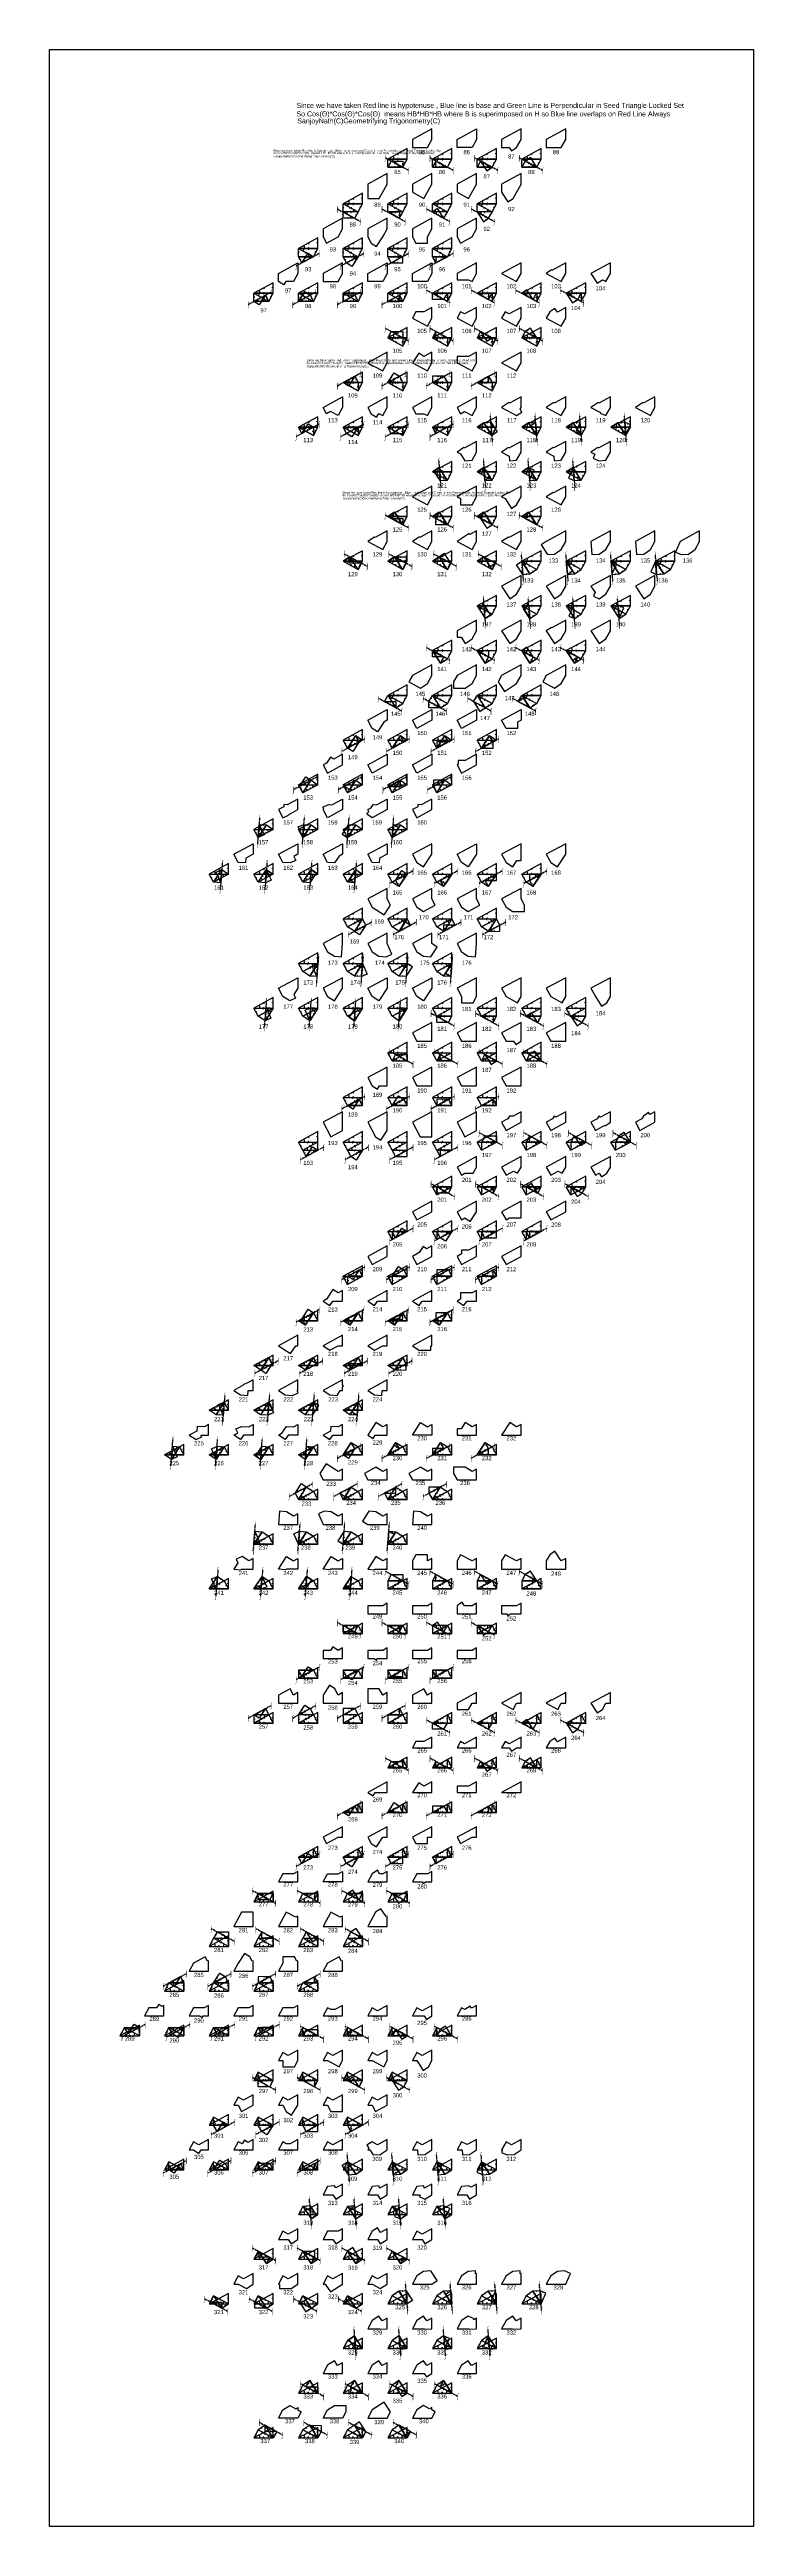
# Model space of a CAD drawing. Header units: millimetres. Extents: x 122552 to 2943733, y -2581954 to 22549.
# Drawn here: x 2523429 to 2943733, y -2581954 to -1104674 of the extents above; entities that cross this region are included whole.
import ezdxf
from ezdxf.enums import TextEntityAlignment as Align

# ---------------------------------------------------------------- set-up
doc = ezdxf.new("R2010")
doc.units = ezdxf.units.MM
doc.linetypes.add('ACAD_ISO02W100', pattern=[15, 12, -3])
for name, color, linetype in [('BASE', 170, 'Continuous'), ('HYPOTENUSE', 10, 'Continuous'), ('PERPENDICULAR', 90, 'Continuous'), ('Standard', 7, 'Continuous')]:
    doc.layers.add(name, color=color, linetype=linetype)
doc.styles.add('Arial', font='arial_0.ttf')

# ---------------------------------------------------------------- blocks, each defined once
blk = doc.blocks.new('fundamental_block_GT')
at = {"color": 175, "true_color": 0x4554a5}
for p, q in [((439, -4), (439, 26)), ((439, 26), (469, 26)), ((469, 26), (460, 29)), ((469, 26), (460, 23))]:
    blk.add_line(p, q, dxfattribs=at)
at = {"color": 242, "true_color": 0xcd2027}
for p, q in [((441, 235), (456, 208)), ((456, 208), (482, 222)), ((482, 222), (472, 221)), ((482, 222), (475, 215))]:
    blk.add_line(p, q, dxfattribs=at)
at = {"color": 114, "true_color": 0x139b48}
for p, q in [((851, 261), (848, 251)), ((851, 231), (851, 261)), ((851, 261), (854, 251)), ((881, 231), (851, 231))]:
    blk.add_line(p, q, dxfattribs=at)
at = {"color": 4}
blk.add_arc((0, -2), 277, 359.9799, 28.42535, dxfattribs=at)
at = {"layer": 'BASE'}
blk.add_line((0, 0), (879, -7), dxfattribs=at)
at = {"layer": 'HYPOTENUSE'}
blk.add_line((883, 469), (0, 0), dxfattribs=at)
at = {"layer": 'PERPENDICULAR'}
blk.add_line((879, -7), (883, 469), dxfattribs=at)
blk = doc.blocks.new('complete_blocks')
at = {"linetype": 'ACAD_ISO02W100', "ltscale": 100}
for p, q in [((56736, 761233), (42907, 768739)), ((83385, 761233), (69556, 768739)), ((110033, 761233), (96204, 768739)), ((136682, 761233), (122853, 768739)), ((14222, 738337), (28051, 730832)), ((40870, 738337), (54700, 730832)), ((67519, 738337), (81348, 730832)), ((94168, 738337), (107997, 730832)), ((3439, 711689), (-10391, 704184)), ((30087, 711689), (16258, 704184)), ((56736, 711689), (42907, 704184)), ((83385, 711689), (69556, 704184)), ((-39076, 681287), (-25246, 688793)), ((-12427, 681287), (1402, 688793)), ((14222, 681287), (28051, 688793)), ((40870, 681287), (54700, 688793)), ((67519, 689898), (81348, 682393)), ((94168, 689898), (107997, 682393)), ((120816, 689898), (134646, 682393)), ((147465, 689898), (161294, 682393)), ((56736, 659497), (42907, 667002)), ((83385, 659497), (69556, 667002)), ((110033, 659497), (96204, 667002)), ((136682, 659497), (122853, 667002)), ((14222, 632848), (28051, 640353)), ((40870, 632848), (54700, 640353)), ((67519, 632848), (81348, 640353)), ((94168, 632848), (107997, 640353)), ((3439, 609952), (-10391, 602447)), ((30087, 609952), (16258, 602447)), ((56736, 609952), (42907, 602447)), ((83385, 609952), (69556, 602447)), ((106887, 599296), (105643, 614982)), ((133536, 599296), (132292, 614982)), ((160185, 599296), (158940, 614982)), ((186833, 599296), (185589, 614982)), ((74738, 587995), (75982, 572310)), ((101387, 587995), (102631, 572310)), ((128036, 587995), (129280, 572310)), ((154684, 587995), (155928, 572310)), ((56736, 548044), (42907, 555549)), ((83385, 548044), (69556, 555549)), ((110033, 548044), (96204, 555549)), ((136682, 548044), (122853, 555549)), ((18295, 532653), (32124, 525148)), ((44943, 532653), (58773, 525148)), ((71592, 532653), (85421, 525148)), ((98241, 532653), (112070, 525148)), ((123963, 532051), (125207, 516365)), ((150611, 532051), (151855, 516365)), ((177260, 532051), (178504, 516365)), ((203909, 532051), (205153, 516365)), ((102814, 490054), (101570, 505740)), ((129463, 490054), (128219, 505740)), ((156112, 490054), (154867, 505740)), ((182760, 490054), (181516, 505740)), ((67519, 476708), (81348, 469203)), ((94168, 476708), (107997, 469203)), ((120816, 476708), (134646, 469203)), ((147465, 476708), (161294, 469203)), ((52663, 438802), (38834, 446307)), ((79312, 438802), (65483, 446307)), ((105961, 438802), (92131, 446307)), ((132609, 438802), (118780, 446307)), ((16858, 414801), (30687, 422306)), ((43507, 414801), (57336, 422306)), ((70155, 414801), (83985, 422306)), ((96804, 414801), (110633, 422306)), ((2002, 399410), (-11827, 391905)), ((28651, 399410), (14821, 391905)), ((55299, 399410), (41470, 391905)), ((81948, 399410), (68119, 391905)), ((-33293, 359458), (-32049, 375144)), ((-6644, 359458), (-5400, 375144)), ((20004, 359458), (21248, 375144)), ((46653, 359458), (47897, 375144)), ((-54442, 348157), (-55686, 332472)), ((-27793, 348157), (-29037, 332472)), ((-1144, 348157), (-2388, 332472)), ((25504, 348157), (24260, 332472)), ((59372, 343465), (45543, 335960)), ((86021, 343465), (72192, 335960)), ((112670, 343465), (98840, 335960)), ((139318, 343465), (125489, 335960)), ((20931, 305559), (34760, 313064)), ((47580, 305559), (61409, 313064)), ((74228, 305559), (88058, 313064)), ((100877, 305559), (114706, 313064)), ((2929, 292213), (1685, 276527)), ((29577, 292213), (28333, 276527)), ((56226, 292213), (54982, 276527)), ((82875, 292213), (81631, 276527)), ((-29220, 250216), (-27976, 265902)), ((-2572, 250216), (-1327, 265902)), ((24077, 250216), (25321, 265902)), ((50726, 250216), (51970, 265902)), ((70155, 258661), (83985, 251156)), ((96804, 258661), (110633, 251156)), ((123453, 258661), (137282, 251156)), ((150101, 258661), (163931, 251156)), ((59372, 228260), (45543, 235765)), ((86021, 228260), (72192, 235765)), ((112670, 228260), (98840, 235765)), ((139318, 228260), (125489, 235765)), ((16858, 201611), (30687, 209116)), ((43507, 201611), (57336, 209116)), ((70155, 201611), (83985, 209116)), ((96804, 201611), (110633, 209116)), ((6075, 178715), (-7754, 171210)), ((32724, 178715), (18894, 171210)), ((59372, 178715), (45543, 171210)), ((86021, 178715), (72192, 171210)), ((112670, 179820), (98840, 187326)), ((139318, 179820), (125489, 187326)), ((165967, 179820), (152138, 187326)), ((192616, 179820), (178786, 187326)), ((70155, 156924), (83985, 149419)), ((96804, 156924), (110633, 149419)), ((123453, 156924), (137282, 149419)), ((150101, 156924), (163931, 149419)), ((59372, 130276), (45543, 122771)), ((86021, 130276), (72192, 122771)), ((112670, 130276), (98840, 122771)), ((139318, 130276), (125489, 122771)), ((16858, 99874), (30687, 107380)), ((43507, 99874), (57336, 107380)), ((70155, 99874), (83985, 107380)), ((96804, 99874), (110633, 107380)), ((3439, 81836), (-10391, 74331)), ((30087, 81836), (16258, 74331)), ((56736, 81836), (42907, 74331)), ((83385, 81836), (69556, 74331)), ((-35003, 43930), (-21173, 51435)), ((-8354, 43930), (5475, 51435)), ((18295, 43930), (32124, 51435)), ((44943, 43930), (58773, 51435)), ((-53005, 30584), (-54249, 14898)), ((-26356, 30584), (-27600, 14898)), ((292, 30584), (-952, 14898)), ((26941, 30584), (25697, 14898)), ((-85154, -11413), (-83910, 4273)), ((-58505, -11413), (-57261, 4273)), ((-31856, -11413), (-30612, 4273)), ((-5208, -11413), (-3964, 4273)), ((14222, -6720), (28051, 785)), ((40870, -6720), (54700, 785)), ((67519, -6720), (81348, 785)), ((94168, -6720), (107997, 785)), ((-634, -22111), (-14463, -29616)), ((26015, -22111), (12185, -29616)), ((52663, -22111), (38834, -29616)), ((79312, -22111), (65483, -29616)), ((-35929, -62063), (-34685, -46377)), ((-9281, -62063), (-8037, -46377)), ((17368, -62063), (18612, -46377)), ((44017, -62063), (45261, -46377)), ((-57078, -73364), (-58322, -89049)), ((-30429, -73364), (-31673, -89049)), ((-3780, -73364), (-5025, -89049)), ((22868, -73364), (21624, -89049)), ((56736, -81809), (42907, -74303)), ((83385, -81809), (69556, -74303)), ((110033, -81809), (96204, -74303)), ((136682, -81809), (122853, -74303)), ((14222, -104705), (28051, -112210)), ((40870, -104705), (54700, -112210)), ((67519, -104705), (81348, -112210)), ((94168, -104705), (107997, -112210)), ((3439, -131353), (-10391, -138858)), ((30087, -131353), (16258, -138858)), ((56736, -131353), (42907, -138858)), ((83385, -131353), (69556, -138858)), ((-39076, -161755), (-25246, -154249)), ((-12427, -161755), (1402, -154249)), ((14222, -161755), (28051, -154249)), ((40870, -161755), (54700, -154249)), ((67519, -162860), (81348, -170365)), ((94168, -162860), (107997, -170365)), ((120816, -162860), (134646, -170365)), ((147465, -162860), (161294, -170365)), ((56736, -193261), (42907, -185756)), ((83385, -193261), (69556, -185756)), ((110033, -193261), (96204, -185756)), ((136682, -193261), (122853, -185756)), ((14222, -219910), (28051, -212405)), ((40870, -219910), (54700, -212405)), ((67519, -219910), (81348, -212405)), ((94168, -219910), (107997, -212405)), ((3439, -242806), (-10391, -250311)), ((30087, -242806), (16258, -250311)), ((56736, -242806), (42907, -250311)), ((83385, -242806), (69556, -250311)), ((-36439, -264597), (-22610, -272102)), ((-9791, -264597), (4039, -272102)), ((16858, -264597), (30687, -272102)), ((43507, -264597), (57336, -272102)), ((-47222, -294998), (-61052, -287493)), ((-20574, -294998), (-34403, -287493)), ((6075, -294998), (-7754, -287493)), ((32724, -294998), (18894, -287493)), ((-89737, -321647), (-75907, -314141)), ((-63088, -321647), (-49259, -314141)), ((-36439, -321647), (-22610, -314141)), ((-9791, -321647), (4039, -314141)), ((-100520, -344543), (-114349, -352048)), ((-73871, -344543), (-87700, -352048)), ((-47222, -344543), (-61052, -352048)), ((-20574, -344543), (-34403, -352048)), ((6075, -353153), (-7754, -345648)), ((32724, -353153), (18894, -345648)), ((59372, -353153), (45543, -345648)), ((86021, -353153), (72192, -345648)), ((-36439, -376049), (-22610, -383554)), ((-9791, -376049), (4039, -383554)), ((16858, -376049), (30687, -383554)), ((43507, -376049), (57336, -383554)), ((-47222, -402698), (-61052, -410203)), ((-20574, -402698), (-34403, -410203)), ((6075, -402698), (-7754, -410203)), ((32724, -402698), (18894, -410203)), ((-89737, -433099), (-75907, -425594)), ((-63088, -433099), (-49259, -425594)), ((-36439, -433099), (-22610, -425594)), ((-9791, -433099), (4039, -425594)), ((20004, -422444), (21248, -438129)), ((46653, -422444), (47897, -438129)), ((73302, -422444), (74546, -438129)), ((99950, -422444), (101194, -438129)), ((-1144, -464440), (-2388, -448755)), ((25504, -464440), (24260, -448755)), ((52153, -464440), (50909, -448755)), ((78802, -464440), (77558, -448755)), ((-36439, -477786), (-22610, -485291)), ((-9791, -477786), (4039, -485291)), ((16858, -477786), (30687, -485291)), ((43507, -477786), (57336, -485291)), ((56226, -515090), (54982, -499405)), ((82875, -515090), (81631, -499405)), ((109523, -515090), (108279, -499405)), ((136172, -515090), (134928, -499405)), ((-51295, -515692), (-65125, -508187)), ((-24647, -515692), (-38476, -508187)), ((2002, -515692), (-11827, -508187)), ((28651, -515692), (14821, -508187)), ((24077, -526391), (25321, -542076)), ((50726, -526391), (51970, -542076)), ((77375, -526391), (78619, -542076)), ((104023, -526391), (105267, -542076)), ((6075, -566342), (-7754, -558837)), ((32724, -566342), (18894, -558837)), ((59372, -566342), (45543, -558837)), ((86021, -566342), (72192, -558837)), ((-32366, -581733), (-18537, -589238)), ((-5718, -581733), (8112, -589238)), ((20931, -581733), (34760, -589238)), ((47580, -581733), (61409, -589238))]:
    blk.add_line(p, q, dxfattribs=at)
for p, xscale, yscale, zscale, rotation in [((44328, 767967), 11.58735412275403, 11.58735412275403, 11.58735412275403, 332.0000000000002), ((70976, 767967), 11.58735412275403, 11.58735412275403, 11.58735412275403, 332.0000000000002), ((97625, 767967), 11.58735412275403, 11.58735412275403, 11.58735412275403, 332.0000000000002), ((99661, 766862), 7.86726557123364, 7.86726557123364, 7.86726557123364, 303.5116672382126), ((124274, 767967), 11.58735412275403, 11.58735412275403, 11.58735412275403, 332.0000000000002), ((133225, 763110), 7.867265571233636, 7.867265571233636, 7.867265571233636, 123.5116672382125), ((53279, 763110), -10.18429076373602, 10.18429076373602, 10.18429076373602, 359.5116672382084), ((53279, 763110), 8.951118371073562, 8.951118371073562, 8.951118371073562, 151.9999999999989), ((46364, 766862), -7.867265571233639, 7.867265571233639, 7.86726557123364, 179.5116672382031), ((79927, 763110), -10.18429076373602, 10.18429076373602, 10.18429076373602, 359.5116672382084), ((79927, 763110), 8.951118371073562, 8.951118371073562, 8.951118371073562, 151.9999999999989), ((79927, 763110), -7.867265571233637, 7.867265571233637, 7.867265571233638, 359.5116672382031), ((106576, 763110), -10.18429076373602, 10.18429076373602, 10.18429076373602, 359.5116672382084), ((106576, 763110), 8.951118371073562, 8.951118371073562, 8.951118371073562, 151.9999999999989), ((133225, 763110), -10.18429076373602, 10.18429076373602, 10.18429076373602, 359.5116672382084), ((133225, 763110), 8.951118371073562, 8.951118371073562, 8.951118371073562, 151.9999999999989), ((17679, 741319), 11.58735412275403, 11.58735412275403, 11.58735412275403, 332.0000000000002), ((26630, 736461), -10.18429076373602, 10.18429076373602, 10.18429076373602, 359.5116672382084), ((17679, 736461), 8.951118371073562, 8.951118371073562, 8.951118371073562, 331.9999999999989), ((53279, 736461), -10.18429076373602, 10.18429076373602, 10.18429076373602, 359.5116672382084), ((44328, 741319), 11.58735412275403, 11.58735412275403, 11.58735412275403, 332.0000000000002), ((44328, 736461), 8.951118371073562, 8.951118371073562, 8.951118371073562, 331.9999999999989), ((79927, 736461), -10.18429076373602, 10.18429076373602, 10.18429076373602, 359.5116672382084), ((70976, 741319), 11.58735412275403, 11.58735412275403, 11.58735412275403, 332.0000000000002), ((70976, 736461), 8.951118371073562, 8.951118371073562, 8.951118371073562, 331.9999999999989), ((97625, 741319), 11.58735412275403, 11.58735412275403, 11.58735412275403, 332.0000000000002), ((106576, 736461), -10.18429076373602, 10.18429076373602, 10.18429076373602, 359.5116672382084), ((97625, 736461), 8.951118371073562, 8.951118371073562, 8.951118371073562, 331.9999999999989), ((24594, 732709), -7.867265571233637, 7.867265571233637, 7.867265571233638, 359.5116672382031), ((44328, 736461), -7.867265571233639, 7.867265571233639, 7.86726557123364, 179.5116672382031), ((77891, 732709), 7.867265571233636, 7.867265571233636, 7.867265571233636, 123.5116672382125), ((97625, 736461), 7.86726557123364, 7.86726557123364, 7.86726557123364, 303.5116672382126), ((-19, 709812), -10.18429076373602, 10.18429076373602, 10.18429076373602, 359.5116672382084), ((-8970, 714670), 11.58735412275403, 11.58735412275403, 11.58735412275403, 332.0000000000002), ((-19, 709812), -8.951118371073443, 8.951118371073443, 8.951118371073443, 28.0000000000011), ((-6933, 706060), -7.867265571233637, 7.867265571233639, 7.86726557123364, 236.4883327617872), ((17679, 714670), 11.58735412275403, 11.58735412275403, 11.58735412275403, 332.0000000000002), ((26630, 709812), -10.18429076373602, 10.18429076373602, 10.18429076373602, 359.5116672382084), ((26630, 709812), -8.951118371073443, 8.951118371073443, 8.951118371073443, 28.0000000000011), ((26630, 709812), -7.867265571233638, 7.867265571233639, 7.86726557123364, 56.48833276178721), ((53279, 709812), -10.18429076373602, 10.18429076373602, 10.18429076373602, 359.5116672382084), ((44328, 714670), 11.58735412275403, 11.58735412275403, 11.58735412275403, 332.0000000000002), ((53279, 709812), -8.951118371073443, 8.951118371073443, 8.951118371073443, 28.0000000000011), ((46364, 706060), 7.867265571233641, 7.867265571233641, 7.867265571233641, 0.4883327617971738), ((79927, 709812), -10.18429076373602, 10.18429076373602, 10.18429076373602, 359.5116672382084), ((70976, 714670), 11.58735412275403, 11.58735412275403, 11.58735412275403, 332.0000000000002), ((79927, 709812), -8.951118371073443, 8.951118371073443, 8.951118371073443, 28.0000000000011), ((79927, 709812), 7.86726557123364, 7.86726557123364, 7.86726557123364, 180.4883327617971), ((-26667, 683164), -10.18429076373602, 10.18429076373602, 10.18429076373602, 359.5116672382084), ((-35618, 688021), 11.58735412275403, 11.58735412275403, 11.58735412275403, 332.0000000000002), ((-35618, 683164), -8.951118371073443, 8.951118371073443, 8.951118371073443, 208.0000000000011), ((-28704, 686916), -7.867265571233638, 7.867265571233639, 7.86726557123364, 56.48833276178721), ((-8970, 683164), -7.867265571233637, 7.867265571233639, 7.86726557123364, 236.4883327617872), ((-19, 683164), -10.18429076373602, 10.18429076373602, 10.18429076373602, 359.5116672382084), ((-8970, 688021), 11.58735412275403, 11.58735412275403, 11.58735412275403, 332.0000000000002), ((-8970, 683164), -8.951118371073443, 8.951118371073443, 8.951118371073443, 208.0000000000011), ((17679, 688021), 11.58735412275403, 11.58735412275403, 11.58735412275403, 332.0000000000002), ((26630, 683164), -10.18429076373602, 10.18429076373602, 10.18429076373602, 359.5116672382084), ((24594, 686916), 7.86726557123364, 7.86726557123364, 7.86726557123364, 180.4883327617971), ((17679, 683164), -8.951118371073443, 8.951118371073443, 8.951118371073443, 208.0000000000011), ((53279, 683164), -10.18429076373602, 10.18429076373602, 10.18429076373602, 359.5116672382084), ((44328, 688021), 11.58735412275403, 11.58735412275403, 11.58735412275403, 332.0000000000002), ((44328, 683164), -8.951118371073443, 8.951118371073443, 8.951118371073443, 208.0000000000011), ((44328, 683164), 7.867265571233641, 7.867265571233641, 7.867265571233641, 0.4883327617971738), ((70976, 688021), 11.58735412275403, 11.58735412275403, 11.58735412275403, 332.0000000000002), ((70976, 688021), -10.18429076373602, 10.18429076373602, 10.18429076373602, 179.5116672382084), ((77891, 684269), -7.867265571233637, 7.867265571233637, 7.867265571233638, 359.5116672382031), ((70976, 688021), 8.951118371073562, 8.951118371073562, 8.951118371073562, 331.9999999999989), ((97625, 688021), 11.58735412275403, 11.58735412275403, 11.58735412275403, 332.0000000000002), ((97625, 688021), -10.18429076373602, 10.18429076373602, 10.18429076373602, 179.5116672382084), ((97625, 688021), 8.951118371073562, 8.951118371073562, 8.951118371073562, 331.9999999999989), ((97625, 688021), -7.867265571233639, 7.867265571233639, 7.86726557123364, 179.5116672382031), ((124274, 688021), 11.58735412275403, 11.58735412275403, 11.58735412275403, 332.0000000000002), ((124274, 688021), -10.18429076373602, 10.18429076373602, 10.18429076373602, 179.5116672382084), ((124274, 688021), 8.951118371073562, 8.951118371073562, 8.951118371073562, 331.9999999999989), ((131188, 684269), 7.867265571233636, 7.867265571233636, 7.867265571233636, 123.5116672382125), ((150922, 688021), 7.86726557123364, 7.86726557123364, 7.86726557123364, 303.5116672382126), ((150922, 688021), 11.58735412275403, 11.58735412275403, 11.58735412275403, 332.0000000000002), ((150922, 688021), -10.18429076373602, 10.18429076373602, 10.18429076373602, 179.5116672382084), ((150922, 688021), 8.951118371073562, 8.951118371073562, 8.951118371073562, 331.9999999999989), ((44328, 661373), 11.58735412275403, 11.58735412275403, 11.58735412275403, 332.0000000000002), ((53279, 661373), 8.951118371073562, 8.951118371073562, 8.951118371073562, 151.9999999999989), ((46364, 665125), -7.867265571233639, 7.867265571233639, 7.86726557123364, 179.5116672382031), ((70976, 661373), 11.58735412275403, 11.58735412275403, 11.58735412275403, 332.0000000000002), ((79927, 661373), 8.951118371073562, 8.951118371073562, 8.951118371073562, 151.9999999999989), ((79927, 661373), -7.867265571233637, 7.867265571233637, 7.867265571233638, 359.5116672382031), ((97625, 661373), 11.58735412275403, 11.58735412275403, 11.58735412275403, 332.0000000000002), ((106576, 661373), 8.951118371073562, 8.951118371073562, 8.951118371073562, 151.9999999999989), ((99661, 665125), 7.86726557123364, 7.86726557123364, 7.86726557123364, 303.5116672382126), ((124274, 661373), 11.58735412275403, 11.58735412275403, 11.58735412275403, 332.0000000000002), ((133225, 661373), 8.951118371073562, 8.951118371073562, 8.951118371073562, 151.9999999999989), ((133225, 661373), 7.867265571233636, 7.867265571233636, 7.867265571233636, 123.5116672382125), ((44328, 661373), -10.18429076373602, 10.18429076373602, 10.18429076373602, 179.5116672382084), ((70976, 661373), -10.18429076373602, 10.18429076373602, 10.18429076373602, 179.5116672382084), ((97625, 661373), -10.18429076373602, 10.18429076373602, 10.18429076373602, 179.5116672382084), ((124274, 661373), -10.18429076373602, 10.18429076373602, 10.18429076373602, 179.5116672382084), ((17679, 634724), 11.58735412275403, 11.58735412275403, 11.58735412275403, 332.0000000000002), ((17679, 634724), -8.951118371073562, 8.951118371073562, 8.951118371073562, 208.0000000000011), ((24594, 638477), -7.867265571233638, 7.867265571233639, 7.86726557123364, 56.48833276178721), ((44328, 634724), -7.867265571233637, 7.867265571233639, 7.86726557123364, 236.4883327617872), ((44328, 634724), 11.58735412275403, 11.58735412275403, 11.58735412275403, 332.0000000000002), ((44328, 634724), -8.951118371073562, 8.951118371073562, 8.951118371073562, 208.0000000000011), ((70976, 634724), 11.58735412275403, 11.58735412275403, 11.58735412275403, 332.0000000000002), ((77891, 638477), 7.86726557123364, 7.86726557123364, 7.86726557123364, 180.4883327617971), ((70976, 634724), -8.951118371073562, 8.951118371073562, 8.951118371073562, 208.0000000000011), ((97625, 634724), 11.58735412275403, 11.58735412275403, 11.58735412275403, 332.0000000000002), ((97625, 634724), -8.951118371073562, 8.951118371073562, 8.951118371073562, 208.0000000000011), ((97625, 634724), 7.867265571233641, 7.867265571233641, 7.867265571233641, 0.4883327617971738), ((17679, 634724), -10.18429076373602, 10.18429076373602, 10.18429076373602, 179.5116672382084), ((44328, 634724), -10.18429076373602, 10.18429076373602, 10.18429076373602, 179.5116672382084), ((70976, 634724), -10.18429076373602, 10.18429076373602, 10.18429076373602, 179.5116672382084), ((97625, 634724), -10.18429076373602, 10.18429076373602, 10.18429076373602, 179.5116672382084), ((-8970, 608075), 11.58735412275403, 11.58735412275403, 11.58735412275403, 332.0000000000002), ((-8970, 608075), -10.18429076373602, 10.18429076373602, 10.18429076373602, 179.5116672382084), ((-19, 608075), -8.951118371073443, 8.951118371073443, 8.951118371073443, 28.0000000000011), ((-6933, 604323), -7.867265571233637, 7.867265571233639, 7.86726557123364, 236.4883327617872), ((17679, 608075), 11.58735412275403, 11.58735412275403, 11.58735412275403, 332.0000000000002), ((17679, 608075), -10.18429076373602, 10.18429076373602, 10.18429076373602, 179.5116672382084), ((26630, 608075), -8.951118371073443, 8.951118371073443, 8.951118371073443, 28.0000000000011), ((26630, 608075), -7.867265571233638, 7.867265571233639, 7.86726557123364, 56.48833276178721), ((44328, 608075), 11.58735412275403, 11.58735412275403, 11.58735412275403, 332.0000000000002), ((44328, 608075), -10.18429076373602, 10.18429076373602, 10.18429076373602, 179.5116672382084), ((53279, 608075), -8.951118371073443, 8.951118371073443, 8.951118371073443, 28.0000000000011), ((46364, 604323), 7.867265571233641, 7.867265571233641, 7.867265571233641, 0.4883327617971738), ((70976, 608075), 11.58735412275403, 11.58735412275403, 11.58735412275403, 332.0000000000002), ((70976, 608075), -10.18429076373602, 10.18429076373602, 10.18429076373602, 179.5116672382084), ((79927, 608075), -8.951118371073443, 8.951118371073443, 8.951118371073443, 28.0000000000011), ((79927, 608075), 7.86726557123364, 7.86726557123364, 7.86726557123364, 180.4883327617971), ((97625, 608075), 11.58735412275403, 11.58735412275403, 11.58735412275403, 332.0000000000002), ((106576, 603218), 10.18429076373612, 10.18429076373612, 10.18429076373612, 123.5116672382094), ((106576, 603218), 8.951118371073518, 8.951118371073518, 8.951118371073518, 95.02333447641668), ((105954, 611060), -7.867265571233768, 7.867265571233768, 7.867265571233768, 122.535001714621), ((124274, 608075), 11.58735412275403, 11.58735412275403, 11.58735412275403, 332.0000000000002), ((133225, 603218), 10.18429076373612, 10.18429076373612, 10.18429076373612, 123.5116672382094), ((133225, 603218), 8.951118371073518, 8.951118371073518, 8.951118371073518, 95.02333447641668), ((133225, 603218), -7.867265571233768, 7.867265571233768, 7.867265571233768, 302.535001714621), ((150922, 608075), 11.58735412275403, 11.58735412275403, 11.58735412275403, 332.0000000000002), ((159873, 603218), 10.18429076373612, 10.18429076373612, 10.18429076373612, 123.5116672382094), ((159873, 603218), 8.951118371073518, 8.951118371073518, 8.951118371073518, 95.02333447641668), ((159251, 611060), 7.867265571233768, 7.867265571233768, 7.867265571233768, 246.5350017146306), ((177571, 608075), 11.58735412275403, 11.58735412275403, 11.58735412275403, 332.0000000000002), ((186522, 603218), 10.18429076373612, 10.18429076373612, 10.18429076373612, 123.5116672382094), ((186522, 603218), 8.951118371073518, 8.951118371073518, 8.951118371073518, 95.02333447641668), ((186522, 603218), 7.867265571233768, 7.867265571233768, 7.867265571233768, 66.53500171463061), ((70976, 581427), 11.58735412275403, 11.58735412275403, 11.58735412275403, 332.0000000000002), ((79927, 576569), 10.18429076373612, 10.18429076373612, 10.18429076373612, 123.5116672382094), ((75671, 576231), -7.867265571233768, 7.867265571233768, 7.867265571233768, 302.535001714621), ((75049, 584074), 8.951118371073514, 8.951118371073514, 8.951118371073514, 275.0233344764167), ((97625, 581427), 11.58735412275403, 11.58735412275403, 11.58735412275403, 332.0000000000002), ((106576, 576569), 10.18429076373612, 10.18429076373612, 10.18429076373612, 123.5116672382094), ((101698, 584074), -7.867265571233768, 7.867265571233768, 7.867265571233768, 122.535001714621), ((101698, 584074), 8.951118371073514, 8.951118371073514, 8.951118371073514, 275.0233344764167), ((124274, 581427), 11.58735412275403, 11.58735412275403, 11.58735412275403, 332.0000000000002), ((133225, 576569), 10.18429076373612, 10.18429076373612, 10.18429076373612, 123.5116672382094), ((128969, 576231), 7.867265571233768, 7.867265571233768, 7.867265571233768, 66.53500171463061), ((128347, 584074), 8.951118371073514, 8.951118371073514, 8.951118371073514, 275.0233344764167), ((150922, 581427), 11.58735412275403, 11.58735412275403, 11.58735412275403, 332.0000000000002), ((159873, 576569), 10.18429076373612, 10.18429076373612, 10.18429076373612, 123.5116672382094), ((154995, 584074), 7.867265571233768, 7.867265571233768, 7.867265571233768, 246.5350017146306), ((154995, 584074), 8.951118371073514, 8.951118371073514, 8.951118371073514, 275.0233344764167), ((44328, 554778), 11.58735412275403, 11.58735412275403, 11.58735412275403, 332.0000000000002), ((53279, 549920), 10.18429076373612, 10.18429076373612, 10.18429076373612, 123.5116672382094), ((53279, 549920), -8.951118371073514, 8.951118371073516, 8.951118371073518, 331.023334476419), ((46364, 553673), -7.867265571233734, 7.867265571233734, 7.867265571233733, 179.5116672382053), ((70976, 554778), 11.58735412275403, 11.58735412275403, 11.58735412275403, 332.0000000000002), ((79927, 549920), 10.18429076373612, 10.18429076373612, 10.18429076373612, 123.5116672382094), ((79927, 549920), -8.951118371073514, 8.951118371073516, 8.951118371073518, 331.023334476419), ((79927, 549920), -7.867265571233735, 7.867265571233735, 7.867265571233734, 359.5116672382054), ((97625, 554778), 11.58735412275403, 11.58735412275403, 11.58735412275403, 332.0000000000002), ((106576, 549920), 10.18429076373612, 10.18429076373612, 10.18429076373612, 123.5116672382094), ((99661, 553673), 7.867265571233733, 7.867265571233733, 7.867265571233733, 303.5116672382148), ((106576, 549920), -8.951118371073514, 8.951118371073516, 8.951118371073518, 331.023334476419), ((124274, 554778), 11.58735412275403, 11.58735412275403, 11.58735412275403, 332.0000000000002), ((133225, 549920), 10.18429076373612, 10.18429076373612, 10.18429076373612, 123.5116672382094), ((133225, 549920), -8.951118371073514, 8.951118371073516, 8.951118371073518, 331.023334476419), ((133225, 549920), 7.867265571233734, 7.867265571233734, 7.867265571233734, 123.5116672382148), ((17679, 528129), 11.58735412275403, 11.58735412275403, 11.58735412275403, 332.0000000000002), ((44328, 528129), 11.58735412275403, 11.58735412275403, 11.58735412275403, 332.0000000000002), ((70976, 528129), 11.58735412275403, 11.58735412275403, 11.58735412275403, 332.0000000000002), ((81964, 527024), 7.867265571233734, 7.867265571233734, 7.867265571233734, 123.5116672382148), ((97625, 528129), 11.58735412275403, 11.58735412275403, 11.58735412275403, 332.0000000000002), ((101698, 530777), 7.867265571233733, 7.867265571233733, 7.867265571233733, 303.5116672382148), ((124274, 528129), 11.58735412275403, 11.58735412275403, 11.58735412275403, 332.0000000000002), ((150922, 528129), 11.58735412275403, 11.58735412275403, 11.58735412275403, 332.0000000000002), ((177571, 528129), 11.58735412275403, 11.58735412275403, 11.58735412275403, 332.0000000000002), ((204220, 528129), 11.58735412275403, 11.58735412275403, 11.58735412275403, 332.0000000000002), ((26630, 523272), 10.18429076373612, 10.18429076373612, 10.18429076373612, 123.5116672382094), ((21752, 530777), -8.951118371073514, 8.951118371073514, 8.951118371073516, 151.023334476419), ((28667, 527024), -7.867265571233735, 7.867265571233735, 7.867265571233734, 359.5116672382054), ((53279, 523272), 10.18429076373612, 10.18429076373612, 10.18429076373612, 123.5116672382094), ((48401, 530777), -8.951118371073514, 8.951118371073514, 8.951118371073516, 151.023334476419), ((48401, 530777), -7.867265571233734, 7.867265571233734, 7.867265571233733, 179.5116672382053), ((79927, 523272), 10.18429076373612, 10.18429076373612, 10.18429076373612, 123.5116672382094), ((75049, 530777), -8.951118371073514, 8.951118371073514, 8.951118371073516, 151.023334476419), ((106576, 523272), 10.18429076373612, 10.18429076373612, 10.18429076373612, 123.5116672382094), ((101698, 530777), -8.951118371073514, 8.951118371073514, 8.951118371073516, 151.023334476419), ((124896, 520287), -7.867265571234018, 7.867265571234018, 7.867265571234018, 302.5350017146226), ((124274, 528129), 8.951118371073811, 8.951118371073811, 8.951118371073811, 275.0233344764194), ((124274, 528129), 10.18429076373612, 10.18429076373612, 10.18429076373612, 303.5116672382094), ((150922, 528129), -7.867265571234018, 7.867265571234018, 7.867265571234018, 122.5350017146226), ((150922, 528129), 8.951118371073811, 8.951118371073811, 8.951118371073811, 275.0233344764194), ((150922, 528129), 10.18429076373612, 10.18429076373612, 10.18429076373612, 303.5116672382094), ((178193, 520287), 7.867265571234018, 7.867265571234018, 7.867265571234018, 66.53500171463214), ((177571, 528129), 8.951118371073811, 8.951118371073811, 8.951118371073811, 275.0233344764194), ((177571, 528129), 10.18429076373612, 10.18429076373612, 10.18429076373612, 303.5116672382094), ((204220, 528129), 7.867265571234018, 7.867265571234018, 7.867265571234018, 246.5350017146322), ((204220, 528129), 8.951118371073811, 8.951118371073811, 8.951118371073811, 275.0233344764194), ((204220, 528129), 10.18429076373612, 10.18429076373612, 10.18429076373612, 303.5116672382094), ((97625, 501481), 10.18429076373612, 10.18429076373612, 10.18429076373612, 303.5116672382094), ((97625, 501481), 11.58735412275403, 11.58735412275403, 11.58735412275403, 332.0000000000002), ((124274, 501481), 10.18429076373612, 10.18429076373612, 10.18429076373612, 303.5116672382094), ((124274, 501481), 11.58735412275403, 11.58735412275403, 11.58735412275403, 332.0000000000002), ((150922, 501481), 10.18429076373612, 10.18429076373612, 10.18429076373612, 303.5116672382094), ((150922, 501481), 11.58735412275403, 11.58735412275403, 11.58735412275403, 332.0000000000002), ((177571, 501481), 10.18429076373612, 10.18429076373612, 10.18429076373612, 303.5116672382094), ((177571, 501481), 11.58735412275403, 11.58735412275403, 11.58735412275403, 332.0000000000002), ((102503, 493976), 8.951118371073811, 8.951118371073811, 8.951118371073811, 95.02333447641942), ((101881, 501818), -7.867265571234018, 7.867265571234018, 7.867265571234018, 122.5350017146226), ((129152, 493976), 8.951118371073811, 8.951118371073811, 8.951118371073811, 95.02333447641942), ((129152, 493976), -7.867265571234018, 7.867265571234018, 7.867265571234018, 302.5350017146226), ((155801, 493976), 8.951118371073811, 8.951118371073811, 8.951118371073811, 95.02333447641942), ((155179, 501818), 7.867265571234018, 7.867265571234018, 7.867265571234018, 246.5350017146322), ((182449, 493976), 8.951118371073811, 8.951118371073811, 8.951118371073811, 95.02333447641942), ((182449, 493976), 7.867265571234018, 7.867265571234018, 7.867265571234018, 66.53500171463214), ((70976, 474832), -8.951118371073813, 8.951118371073813, 8.951118371073811, 151.0233344764159), ((70976, 474832), 10.18429076373612, 10.18429076373612, 10.18429076373612, 303.5116672382094), ((70976, 474832), 11.58735412275403, 11.58735412275403, 11.58735412275403, 332.0000000000002), ((77891, 471080), -7.867265571233958, 7.867265571233957, 7.867265571233957, 359.5116672382023), ((97625, 474832), -8.951118371073813, 8.951118371073813, 8.951118371073811, 151.0233344764159), ((97625, 474832), 10.18429076373612, 10.18429076373612, 10.18429076373612, 303.5116672382094), ((97625, 474832), 11.58735412275403, 11.58735412275403, 11.58735412275403, 332.0000000000002), ((97625, 474832), -7.867265571233956, 7.867265571233956, 7.867265571233956, 179.5116672382024), ((124274, 474832), -8.951118371073813, 8.951118371073813, 8.951118371073811, 151.0233344764159), ((124274, 474832), 10.18429076373612, 10.18429076373612, 10.18429076373612, 303.5116672382094), ((124274, 474832), 11.58735412275403, 11.58735412275403, 11.58735412275403, 332.0000000000002), ((131188, 471080), 7.867265571233958, 7.867265571233958, 7.867265571233958, 123.5116672382119), ((150922, 474832), -8.951118371073813, 8.951118371073813, 8.951118371073811, 151.0233344764159), ((150922, 474832), 10.18429076373612, 10.18429076373612, 10.18429076373612, 303.5116672382094), ((150922, 474832), 7.867265571233956, 7.867265571233956, 7.867265571233956, 303.5116672382118), ((150922, 474832), 11.58735412275403, 11.58735412275403, 11.58735412275403, 332.0000000000002), ((49206, 440678), -8.951118371073811, 8.951118371073813, 8.951118371073811, 331.0233344764158), ((42291, 444431), -7.867265571233956, 7.867265571233956, 7.867265571233956, 179.5116672382024), ((44328, 448183), 10.18429076373612, 10.18429076373612, 10.18429076373612, 303.5116672382094), ((44328, 448183), 11.58735412275403, 11.58735412275403, 11.58735412275403, 332.0000000000002), ((75855, 440678), -8.951118371073811, 8.951118371073813, 8.951118371073811, 331.0233344764158), ((75855, 440678), -7.867265571233958, 7.867265571233957, 7.867265571233957, 359.5116672382023), ((70976, 448183), 10.18429076373612, 10.18429076373612, 10.18429076373612, 303.5116672382094), ((70976, 448183), 11.58735412275403, 11.58735412275403, 11.58735412275403, 332.0000000000002), ((95589, 444431), 7.867265571233956, 7.867265571233956, 7.867265571233956, 303.5116672382118), ((102503, 440678), -8.951118371073811, 8.951118371073813, 8.951118371073811, 331.0233344764158), ((97625, 448183), 10.18429076373612, 10.18429076373612, 10.18429076373612, 303.5116672382094), ((97625, 448183), 11.58735412275403, 11.58735412275403, 11.58735412275403, 332.0000000000002), ((129152, 440678), -8.951118371073811, 8.951118371073813, 8.951118371073811, 331.0233344764158), ((129152, 440678), 7.867265571233958, 7.867265571233958, 7.867265571233958, 123.5116672382119), ((124274, 448183), 10.18429076373612, 10.18429076373612, 10.18429076373612, 303.5116672382094), ((124274, 448183), 11.58735412275403, 11.58735412275403, 11.58735412275403, 332.0000000000002), ((29266, 421535), -11.58735412275403, 11.58735412275403, 11.58735412275403, 27.99999999999958), ((20315, 416677), 8.951118371073763, 8.951118371073763, 8.951118371073763, 28.97666552358404), ((20315, 416677), -10.18429076373601, 10.18429076373601, 10.18429076373601, 236.488332761791), ((27230, 420430), -7.867265571233956, 7.867265571233957, 7.867265571233957, 56.48833276178713), ((55915, 421535), -11.58735412275403, 11.58735412275403, 11.58735412275403, 27.99999999999958), ((46964, 416677), 8.951118371073763, 8.951118371073763, 8.951118371073763, 28.97666552358404), ((46964, 416677), -10.18429076373601, 10.18429076373601, 10.18429076373601, 236.488332761791), ((46964, 416677), -7.867265571233956, 7.867265571233956, 7.867265571233956, 236.4883327617871), ((82564, 421535), -11.58735412275403, 11.58735412275403, 11.58735412275403, 27.99999999999958), ((73613, 416677), 8.951118371073763, 8.951118371073763, 8.951118371073763, 28.97666552358404), ((73613, 416677), -10.18429076373601, 10.18429076373601, 10.18429076373601, 236.488332761791), ((80527, 420430), 7.867265571233957, 7.867265571233957, 7.867265571233957, 180.4883327617987), ((109212, 421535), -11.58735412275403, 11.58735412275403, 11.58735412275403, 27.99999999999958), ((100261, 416677), 8.951118371073763, 8.951118371073763, 8.951118371073763, 28.97666552358404), ((100261, 416677), -10.18429076373601, 10.18429076373601, 10.18429076373601, 236.488332761791), ((100261, 416677), 7.867265571233956, 7.867265571233956, 7.867265571233956, 0.488332761798667), ((2618, 394886), -11.58735412275403, 11.58735412275403, 11.58735412275403, 27.99999999999958), ((-8370, 393781), -7.867265571233956, 7.867265571233956, 7.867265571233956, 236.4883327617871), ((29266, 394886), -11.58735412275403, 11.58735412275403, 11.58735412275403, 27.99999999999958), ((25193, 397533), -7.867265571233956, 7.867265571233957, 7.867265571233957, 56.48833276178713), ((55915, 394886), -11.58735412275403, 11.58735412275403, 11.58735412275403, 27.99999999999958), ((82564, 394886), -11.58735412275403, 11.58735412275403, 11.58735412275403, 27.99999999999958), ((-1455, 397533), 8.951118371073763, 8.951118371073763, 8.951118371073763, 208.976665523584), ((-6333, 390028), -10.18429076373601, 10.18429076373601, 10.18429076373601, 236.488332761791), ((25193, 397533), 8.951118371073763, 8.951118371073763, 8.951118371073763, 208.976665523584), ((20315, 390028), -10.18429076373601, 10.18429076373601, 10.18429076373601, 236.488332761791), ((51842, 397533), 8.951118371073763, 8.951118371073763, 8.951118371073763, 208.976665523584), ((44927, 393781), 7.867265571233956, 7.867265571233956, 7.867265571233956, 0.488332761798667), ((46964, 390028), -10.18429076373601, 10.18429076373601, 10.18429076373601, 236.488332761791), ((78491, 397533), 8.951118371073763, 8.951118371073763, 8.951118371073763, 208.976665523584), ((78491, 397533), 7.867265571233957, 7.867265571233957, 7.867265571233957, 180.4883327617987), ((73613, 390028), -10.18429076373601, 10.18429076373601, 10.18429076373601, 236.488332761791), ((-32360, 371222), -7.867265571234027, 7.867265571234027, 7.867265571234027, 113.4649982853669), ((-24031, 368237), -11.58735412275403, 11.58735412275403, 11.58735412275403, 27.99999999999958), ((-32982, 363380), -8.95111837107376, 8.951118371073761, 8.951118371073763, 264.9766655235803), ((-32982, 363380), -10.18429076373601, 10.18429076373601, 10.18429076373601, 236.488332761791), ((-6333, 363380), -7.867265571234027, 7.867265571234026, 7.867265571234026, 293.464998285367), ((2618, 368237), -11.58735412275403, 11.58735412275403, 11.58735412275403, 27.99999999999958), ((-6333, 363380), -8.95111837107376, 8.951118371073761, 8.951118371073763, 264.9766655235803), ((-6333, 363380), -10.18429076373601, 10.18429076373601, 10.18429076373601, 236.488332761791), ((20937, 371222), 7.867265571234015, 7.867265571234015, 7.867265571234015, 237.4649982853774), ((29266, 368237), -11.58735412275403, 11.58735412275403, 11.58735412275403, 27.99999999999958), ((20315, 363380), -8.95111837107376, 8.951118371073761, 8.951118371073763, 264.9766655235803), ((20315, 363380), -10.18429076373601, 10.18429076373601, 10.18429076373601, 236.488332761791), ((46964, 363380), 7.867265571234018, 7.867265571234018, 7.867265571234018, 57.46499828537736), ((55915, 368237), -11.58735412275403, 11.58735412275403, 11.58735412275403, 27.99999999999958), ((46964, 363380), -8.95111837107376, 8.951118371073761, 8.951118371073763, 264.9766655235803), ((46964, 363380), -10.18429076373601, 10.18429076373601, 10.18429076373601, 236.488332761791), ((-50680, 341589), -11.58735412275403, 11.58735412275403, 11.58735412275403, 27.99999999999958), ((-59631, 336731), -10.18429076373601, 10.18429076373601, 10.18429076373601, 236.488332761791), ((-54753, 344236), -8.951118371073758, 8.951118371073761, 8.951118371073763, 84.97666552358034), ((-55375, 336393), -7.867265571234027, 7.867265571234026, 7.867265571234026, 293.464998285367), ((-24031, 341589), -11.58735412275403, 11.58735412275403, 11.58735412275403, 27.99999999999958), ((-32982, 336731), -10.18429076373601, 10.18429076373601, 10.18429076373601, 236.488332761791), ((-28104, 344236), -8.951118371073758, 8.951118371073761, 8.951118371073763, 84.97666552358034), ((-28104, 344236), -7.867265571234027, 7.867265571234027, 7.867265571234027, 113.4649982853669), ((2618, 341589), -11.58735412275403, 11.58735412275403, 11.58735412275403, 27.99999999999958), ((-6333, 336731), -10.18429076373601, 10.18429076373601, 10.18429076373601, 236.488332761791), ((-1455, 344236), -8.951118371073758, 8.951118371073761, 8.951118371073763, 84.97666552358034), ((-2077, 336393), 7.867265571234026, 7.867265571234026, 7.867265571234026, 57.46499828537651), ((29266, 341589), -11.58735412275403, 11.58735412275403, 11.58735412275403, 27.99999999999958), ((20315, 336731), -10.18429076373601, 10.18429076373601, 10.18429076373601, 236.488332761791), ((25193, 344236), -8.951118371073758, 8.951118371073761, 8.951118371073763, 84.97666552358034), ((25193, 344236), 7.867265571234015, 7.867265571234015, 7.867265571234015, 237.4649982853774), ((55915, 341589), -11.58735412275403, 11.58735412275403, 11.58735412275403, 27.99999999999958), ((55915, 341589), -10.18429076373601, 10.18429076373601, 10.18429076373601, 56.48833276179112), ((49000, 337836), -7.867265571233956, 7.867265571233956, 7.867265571233956, 236.4883327617871), ((55915, 341589), 8.951118371073763, 8.951118371073763, 8.951118371073763, 208.976665523584), ((82564, 341589), -11.58735412275403, 11.58735412275403, 11.58735412275403, 27.99999999999958), ((82564, 341589), -10.18429076373601, 10.18429076373601, 10.18429076373601, 56.48833276179112), ((82564, 341589), 8.951118371073763, 8.951118371073763, 8.951118371073763, 208.976665523584), ((82564, 341589), -7.867265571233956, 7.867265571233957, 7.867265571233957, 56.48833276178713), ((109212, 341589), -11.58735412275403, 11.58735412275403, 11.58735412275403, 27.99999999999958), ((109212, 341589), -10.18429076373601, 10.18429076373601, 10.18429076373601, 56.48833276179112), ((109212, 341589), 8.951118371073763, 8.951118371073763, 8.951118371073763, 208.976665523584), ((102298, 337836), 7.867265571233956, 7.867265571233956, 7.867265571233956, 0.488332761798667), ((135861, 341589), -11.58735412275403, 11.58735412275403, 11.58735412275403, 27.99999999999958), ((135861, 341589), -10.18429076373601, 10.18429076373601, 10.18429076373601, 56.48833276179112), ((135861, 341589), 7.867265571233957, 7.867265571233957, 7.867265571233957, 180.4883327617987), ((135861, 341589), 8.951118371073763, 8.951118371073763, 8.951118371073763, 208.976665523584), ((29266, 314940), -11.58735412275403, 11.58735412275403, 11.58735412275403, 27.99999999999958), ((29266, 314940), -10.18429076373601, 10.18429076373601, 10.18429076373601, 56.48833276179112), ((24388, 307435), 8.951118371073763, 8.951118371073763, 8.951118371073763, 28.97666552358404), ((31303, 311188), -7.867265571233956, 7.867265571233957, 7.867265571233957, 56.48833276178713), ((55915, 314940), -11.58735412275403, 11.58735412275403, 11.58735412275403, 27.99999999999958), ((55915, 314940), -10.18429076373601, 10.18429076373601, 10.18429076373601, 56.48833276179112), ((51037, 307435), 8.951118371073763, 8.951118371073763, 8.951118371073763, 28.97666552358404), ((51037, 307435), -7.867265571233956, 7.867265571233956, 7.867265571233956, 236.4883327617871), ((82564, 314940), -11.58735412275403, 11.58735412275403, 11.58735412275403, 27.99999999999958), ((82564, 314940), -10.18429076373601, 10.18429076373601, 10.18429076373601, 56.48833276179112), ((77686, 307435), 8.951118371073763, 8.951118371073763, 8.951118371073763, 28.97666552358404), ((84600, 311188), 7.867265571233957, 7.867265571233957, 7.867265571233957, 180.4883327617987), ((109212, 314940), -11.58735412275403, 11.58735412275403, 11.58735412275403, 27.99999999999958), ((109212, 314940), -10.18429076373601, 10.18429076373601, 10.18429076373601, 56.48833276179112), ((104334, 307435), 8.951118371073763, 8.951118371073763, 8.951118371073763, 28.97666552358404), ((104334, 307435), 7.867265571233956, 7.867265571233956, 7.867265571233956, 0.488332761798667), ((2618, 288291), -11.58735412275403, 11.58735412275403, 11.58735412275403, 27.99999999999958), ((2618, 288291), -10.18429076373601, 10.18429076373601, 10.18429076373601, 56.48833276179112), ((2618, 288291), -8.951118371073703, 8.951118371073697, 8.951118371073699, 84.97666552358099), ((1996, 280449), -7.867265571233787, 7.867265571233787, 7.867265571233788, 293.4649982853678), ((29266, 288291), -11.58735412275403, 11.58735412275403, 11.58735412275403, 27.99999999999958), ((29266, 288291), -10.18429076373601, 10.18429076373601, 10.18429076373601, 56.48833276179112), ((29266, 288291), -8.951118371073703, 8.951118371073697, 8.951118371073699, 84.97666552358099), ((29266, 288291), -7.867265571233786, 7.867265571233787, 7.867265571233787, 113.4649982853677), ((55915, 288291), -11.58735412275403, 11.58735412275403, 11.58735412275403, 27.99999999999958), ((55915, 288291), -10.18429076373601, 10.18429076373601, 10.18429076373601, 56.48833276179112), ((55915, 288291), -8.951118371073703, 8.951118371073697, 8.951118371073699, 84.97666552358099), ((55293, 280449), 7.867265571233788, 7.867265571233788, 7.867265571233788, 57.46499828537721), ((82564, 288291), -11.58735412275403, 11.58735412275403, 11.58735412275403, 27.99999999999958), ((82564, 288291), -10.18429076373601, 10.18429076373601, 10.18429076373601, 56.48833276179112), ((82564, 288291), -8.951118371073703, 8.951118371073697, 8.951118371073699, 84.97666552358099), ((82564, 288291), 7.867265571233787, 7.867265571233787, 7.867265571233787, 237.4649982853773), ((-24031, 261643), -11.58735412275403, 11.58735412275403, 11.58735412275403, 27.99999999999958), ((2618, 261643), -11.58735412275403, 11.58735412275403, 11.58735412275403, 27.99999999999958), ((29266, 261643), -11.58735412275403, 11.58735412275403, 11.58735412275403, 27.99999999999958), ((55915, 261643), -11.58735412275403, 11.58735412275403, 11.58735412275403, 27.99999999999958), ((82564, 261643), -11.58735412275403, 11.58735412275403, 11.58735412275403, 27.99999999999958), ((109212, 261643), -11.58735412275403, 11.58735412275403, 11.58735412275403, 27.99999999999958), ((135861, 261643), -11.58735412275403, 11.58735412275403, 11.58735412275403, 27.99999999999958), ((162510, 261643), -11.58735412275403, 11.58735412275403, 11.58735412275403, 27.99999999999958), ((-24031, 261643), -10.18429076373601, 10.18429076373601, 10.18429076373601, 56.48833276179112), ((-28287, 261980), -7.867265571233786, 7.867265571233787, 7.867265571233787, 113.4649982853677), ((-28909, 254138), -8.951118371073703, 8.951118371073697, 8.951118371073699, 264.976665523581), ((2618, 261643), -10.18429076373601, 10.18429076373601, 10.18429076373601, 56.48833276179112), ((-2260, 254138), -7.867265571233787, 7.867265571233787, 7.867265571233788, 293.4649982853678), ((-2260, 254138), -8.951118371073703, 8.951118371073697, 8.951118371073699, 264.976665523581), ((29266, 261643), -10.18429076373601, 10.18429076373601, 10.18429076373601, 56.48833276179112), ((25010, 261980), 7.867265571233787, 7.867265571233787, 7.867265571233787, 237.4649982853773), ((24388, 254138), -8.951118371073703, 8.951118371073697, 8.951118371073699, 264.976665523581), ((55915, 261643), -10.18429076373601, 10.18429076373601, 10.18429076373601, 56.48833276179112), ((51037, 254138), 7.867265571233788, 7.867265571233788, 7.867265571233788, 57.46499828537721), ((51037, 254138), -8.951118371073703, 8.951118371073697, 8.951118371073699, 264.976665523581), ((73613, 256785), 10.18429076373601, 10.18429076373601, 10.18429076373601, 0.4883327617912043), ((73613, 256785), 8.951118371073562, 8.951118371073562, 8.951118371073562, 331.9999999999989), ((80527, 253033), -7.867265571233637, 7.867265571233637, 7.867265571233638, 359.5116672382031), ((100261, 256785), 10.18429076373601, 10.18429076373601, 10.18429076373601, 0.4883327617912043), ((100261, 256785), 8.951118371073562, 8.951118371073562, 8.951118371073562, 331.9999999999989), ((100261, 256785), -7.867265571233639, 7.867265571233639, 7.86726557123364, 179.5116672382031), ((126910, 256785), 10.18429076373601, 10.18429076373601, 10.18429076373601, 0.4883327617912043), ((126910, 256785), 8.951118371073562, 8.951118371073562, 8.951118371073562, 331.9999999999989), ((133825, 253033), 7.867265571233636, 7.867265571233636, 7.867265571233636, 123.5116672382125), ((153559, 256785), 7.86726557123364, 7.86726557123364, 7.86726557123364, 303.5116672382126), ((153559, 256785), 10.18429076373601, 10.18429076373601, 10.18429076373601, 0.4883327617912043), ((153559, 256785), 8.951118371073562, 8.951118371073562, 8.951118371073562, 331.9999999999989), ((55915, 234994), -11.58735412275403, 11.58735412275403, 11.58735412275403, 27.99999999999958), ((82564, 234994), -11.58735412275403, 11.58735412275403, 11.58735412275403, 27.99999999999958), ((109212, 234994), -11.58735412275403, 11.58735412275403, 11.58735412275403, 27.99999999999958), ((135861, 234994), -11.58735412275403, 11.58735412275403, 11.58735412275403, 27.99999999999958), ((46964, 230136), 10.18429076373601, 10.18429076373601, 10.18429076373601, 0.4883327617912043), ((55915, 230136), 8.951118371073562, 8.951118371073562, 8.951118371073562, 151.9999999999989), ((49000, 233889), -7.867265571233639, 7.867265571233639, 7.86726557123364, 179.5116672382031), ((73613, 230136), 10.18429076373601, 10.18429076373601, 10.18429076373601, 0.4883327617912043), ((82564, 230136), 8.951118371073562, 8.951118371073562, 8.951118371073562, 151.9999999999989), ((82564, 230136), -7.867265571233637, 7.867265571233637, 7.867265571233638, 359.5116672382031), ((100261, 230136), 10.18429076373601, 10.18429076373601, 10.18429076373601, 0.4883327617912043), ((109212, 230136), 8.951118371073562, 8.951118371073562, 8.951118371073562, 151.9999999999989), ((102298, 233889), 7.86726557123364, 7.86726557123364, 7.86726557123364, 303.5116672382126), ((126910, 230136), 10.18429076373601, 10.18429076373601, 10.18429076373601, 0.4883327617912043), ((135861, 230136), 8.951118371073562, 8.951118371073562, 8.951118371073562, 151.9999999999989), ((135861, 230136), 7.867265571233636, 7.867265571233636, 7.867265571233636, 123.5116672382125), ((29266, 208345), -11.58735412275403, 11.58735412275403, 11.58735412275403, 27.99999999999958), ((20315, 203488), 10.18429076373601, 10.18429076373601, 10.18429076373601, 0.4883327617912043), ((20315, 203488), -8.951118371073562, 8.951118371073562, 8.951118371073562, 208.0000000000011), ((27230, 207240), -7.867265571233638, 7.867265571233639, 7.86726557123364, 56.48833276178721), ((55915, 208345), -11.58735412275403, 11.58735412275403, 11.58735412275403, 27.99999999999958), ((46964, 203488), -7.867265571233637, 7.867265571233639, 7.86726557123364, 236.4883327617872), ((46964, 203488), 10.18429076373601, 10.18429076373601, 10.18429076373601, 0.4883327617912043), ((46964, 203488), -8.951118371073562, 8.951118371073562, 8.951118371073562, 208.0000000000011), ((82564, 208345), -11.58735412275403, 11.58735412275403, 11.58735412275403, 27.99999999999958), ((73613, 203488), 10.18429076373601, 10.18429076373601, 10.18429076373601, 0.4883327617912043), ((80527, 207240), 7.86726557123364, 7.86726557123364, 7.86726557123364, 180.4883327617971), ((73613, 203488), -8.951118371073562, 8.951118371073562, 8.951118371073562, 208.0000000000011), ((109212, 208345), -11.58735412275403, 11.58735412275403, 11.58735412275403, 27.99999999999958), ((100261, 203488), 10.18429076373601, 10.18429076373601, 10.18429076373601, 0.4883327617912043), ((100261, 203488), -8.951118371073562, 8.951118371073562, 8.951118371073562, 208.0000000000011), ((100261, 203488), 7.867265571233641, 7.867265571233641, 7.867265571233641, 0.4883327617971738), ((2618, 181697), -11.58735412275403, 11.58735412275403, 11.58735412275403, 27.99999999999958), ((-6333, 176839), 10.18429076373601, 10.18429076373601, 10.18429076373601, 0.4883327617912043), ((2618, 176839), -8.951118371073443, 8.951118371073443, 8.951118371073443, 28.0000000000011), ((-4297, 173086), -7.867265571233637, 7.867265571233639, 7.86726557123364, 236.4883327617872), ((29266, 181697), -11.58735412275403, 11.58735412275403, 11.58735412275403, 27.99999999999958), ((20315, 176839), 10.18429076373601, 10.18429076373601, 10.18429076373601, 0.4883327617912043), ((29266, 176839), -8.951118371073443, 8.951118371073443, 8.951118371073443, 28.0000000000011), ((29266, 176839), -7.867265571233638, 7.867265571233639, 7.86726557123364, 56.48833276178721), ((55915, 181697), -11.58735412275403, 11.58735412275403, 11.58735412275403, 27.99999999999958), ((46964, 176839), 10.18429076373601, 10.18429076373601, 10.18429076373601, 0.4883327617912043), ((55915, 176839), -8.951118371073443, 8.951118371073443, 8.951118371073443, 28.0000000000011), ((82564, 181697), -11.58735412275403, 11.58735412275403, 11.58735412275403, 27.99999999999958), ((73613, 176839), 10.18429076373601, 10.18429076373601, 10.18429076373601, 0.4883327617912043), ((82564, 176839), -8.951118371073443, 8.951118371073443, 8.951118371073443, 28.0000000000011), ((109212, 181697), -11.58735412275403, 11.58735412275403, 11.58735412275403, 27.99999999999958), ((109212, 181697), 10.1842907637361, 10.1842907637361, 10.1842907637361, 180.4883327617911), ((109212, 181697), 8.951118371073806, 8.951118371073806, 8.951118371073806, 152.0000000000014), ((102298, 185449), -7.867265571234049, 7.867265571234047, 7.867265571234048, 179.5116672382047), ((135861, 181697), -11.58735412275403, 11.58735412275403, 11.58735412275403, 27.99999999999958), ((135861, 181697), 10.1842907637361, 10.1842907637361, 10.1842907637361, 180.4883327617911), ((135861, 181697), 8.951118371073806, 8.951118371073806, 8.951118371073806, 152.0000000000014), ((135861, 181697), -7.867265571234046, 7.867265571234047, 7.867265571234047, 359.5116672382047), ((162510, 181697), -11.58735412275403, 11.58735412275403, 11.58735412275403, 27.99999999999958), ((162510, 181697), 10.1842907637361, 10.1842907637361, 10.1842907637361, 180.4883327617911), ((162510, 181697), 8.951118371073806, 8.951118371073806, 8.951118371073806, 152.0000000000014), ((155595, 185449), 7.867265571234048, 7.867265571234048, 7.867265571234048, 303.5116672382142), ((189158, 181697), -11.58735412275403, 11.58735412275403, 11.58735412275403, 27.99999999999958), ((189158, 181697), 10.1842907637361, 10.1842907637361, 10.1842907637361, 180.4883327617911), ((189158, 181697), 8.951118371073806, 8.951118371073806, 8.951118371073806, 152.0000000000014), ((189158, 181697), 7.867265571234047, 7.867265571234047, 7.867265571234047, 123.5116672382142), ((49000, 173086), 7.867265571233641, 7.867265571233641, 7.867265571233641, 0.4883327617971738), ((82564, 176839), 7.86726557123364, 7.86726557123364, 7.86726557123364, 180.4883327617971), ((82564, 155048), -11.58735412275403, 11.58735412275403, 11.58735412275403, 27.99999999999958), ((82564, 155048), 10.1842907637361, 10.1842907637361, 10.1842907637361, 180.4883327617911), ((73613, 155048), 8.951118371073806, 8.951118371073806, 8.951118371073806, 332.0000000000014), ((80527, 151296), -7.867265571234046, 7.867265571234047, 7.867265571234047, 359.5116672382047), ((109212, 155048), -11.58735412275403, 11.58735412275403, 11.58735412275403, 27.99999999999958), ((109212, 155048), 10.1842907637361, 10.1842907637361, 10.1842907637361, 180.4883327617911), ((100261, 155048), 8.951118371073806, 8.951118371073806, 8.951118371073806, 332.0000000000014), ((100261, 155048), -7.867265571234049, 7.867265571234047, 7.867265571234048, 179.5116672382047), ((135861, 155048), -11.58735412275403, 11.58735412275403, 11.58735412275403, 27.99999999999958), ((135861, 155048), 10.1842907637361, 10.1842907637361, 10.1842907637361, 180.4883327617911), ((126910, 155048), 8.951118371073806, 8.951118371073806, 8.951118371073806, 332.0000000000014), ((133825, 151296), 7.867265571234047, 7.867265571234047, 7.867265571234047, 123.5116672382142), ((162510, 155048), -11.58735412275403, 11.58735412275403, 11.58735412275403, 27.99999999999958), ((153559, 155048), 7.867265571234048, 7.867265571234048, 7.867265571234048, 303.5116672382142), ((162510, 155048), 10.1842907637361, 10.1842907637361, 10.1842907637361, 180.4883327617911), ((153559, 155048), 8.951118371073806, 8.951118371073806, 8.951118371073806, 332.0000000000014), ((55915, 128399), -11.58735412275403, 11.58735412275403, 11.58735412275403, 27.99999999999958), ((82564, 128399), -11.58735412275403, 11.58735412275403, 11.58735412275403, 27.99999999999958), ((109212, 128399), -11.58735412275403, 11.58735412275403, 11.58735412275403, 27.99999999999958), ((135861, 128399), -11.58735412275403, 11.58735412275403, 11.58735412275403, 27.99999999999958), ((55915, 128399), 10.1842907637361, 10.1842907637361, 10.1842907637361, 180.4883327617911), ((55915, 128399), -8.951118371073806, 8.951118371073806, 8.951118371073806, 27.99999999999774), ((49000, 124647), -7.867265571233941, 7.867265571233939, 7.867265571233938, 236.488332761784), ((82564, 128399), 10.1842907637361, 10.1842907637361, 10.1842907637361, 180.4883327617911), ((82564, 128399), -8.951118371073806, 8.951118371073806, 8.951118371073806, 27.99999999999774), ((82564, 128399), -7.867265571233938, 7.867265571233939, 7.867265571233938, 56.48833276178401), ((109212, 128399), 10.1842907637361, 10.1842907637361, 10.1842907637361, 180.4883327617911), ((109212, 128399), -8.951118371073806, 8.951118371073806, 8.951118371073806, 27.99999999999774), ((102298, 124647), 7.867265571233938, 7.867265571233938, 7.867265571233938, 0.4883327617941892), ((135861, 128399), 10.1842907637361, 10.1842907637361, 10.1842907637361, 180.4883327617911), ((135861, 128399), -8.951118371073806, 8.951118371073806, 8.951118371073806, 27.99999999999774), ((135861, 128399), 7.867265571233938, 7.867265571233938, 7.867265571233938, 180.4883327617942), ((29266, 101751), -11.58735412275403, 11.58735412275403, 11.58735412275403, 27.99999999999958), ((20315, 101751), -8.951118371073806, 8.951118371073806, 8.951118371073806, 207.9999999999978), ((27230, 105503), -7.867265571233938, 7.867265571233939, 7.867265571233938, 56.48833276178401), ((55915, 101751), -11.58735412275403, 11.58735412275403, 11.58735412275403, 27.99999999999958), ((46964, 101751), -7.867265571233941, 7.867265571233939, 7.867265571233938, 236.488332761784), ((46964, 101751), -8.951118371073806, 8.951118371073806, 8.951118371073806, 207.9999999999978), ((82564, 101751), -11.58735412275403, 11.58735412275403, 11.58735412275403, 27.99999999999958), ((80527, 105503), 7.867265571233938, 7.867265571233938, 7.867265571233938, 180.4883327617942), ((73613, 101751), -8.951118371073806, 8.951118371073806, 8.951118371073806, 207.9999999999978), ((109212, 101751), -11.58735412275403, 11.58735412275403, 11.58735412275403, 27.99999999999958), ((100261, 101751), -8.951118371073806, 8.951118371073806, 8.951118371073806, 207.9999999999978), ((100261, 101751), 7.867265571233938, 7.867265571233938, 7.867265571233938, 0.4883327617941892), ((29266, 101751), 10.1842907637361, 10.1842907637361, 10.1842907637361, 180.4883327617911), ((55915, 101751), 10.1842907637361, 10.1842907637361, 10.1842907637361, 180.4883327617911), ((82564, 101751), 10.1842907637361, 10.1842907637361, 10.1842907637361, 180.4883327617911), ((109212, 101751), 10.1842907637361, 10.1842907637361, 10.1842907637361, 180.4883327617911), ((-8970, 75102), -11.58735412275403, 11.58735412275403, 11.58735412275403, 207.9999999999996), ((-19, 79960), -10.18429076373601, 10.18429076373601, 10.18429076373601, 56.48833276178961), ((-6933, 76207), -7.867265571233844, 7.867265571233844, 7.867265571233845, 236.4883327617856), ((-19, 79960), 8.951118371073724, 8.951118371073724, 8.951118371073724, 208.9766655235829), ((17679, 75102), -11.58735412275403, 11.58735412275403, 11.58735412275403, 207.9999999999996), ((26630, 79960), -10.18429076373601, 10.18429076373601, 10.18429076373601, 56.48833276178961), ((26630, 79960), 8.951118371073724, 8.951118371073724, 8.951118371073724, 208.9766655235829), ((26630, 79960), -7.867265571233845, 7.867265571233844, 7.867265571233845, 56.48833276178561), ((44328, 75102), -11.58735412275403, 11.58735412275403, 11.58735412275403, 207.9999999999996), ((53279, 79960), -10.18429076373601, 10.18429076373601, 10.18429076373601, 56.48833276178961), ((53279, 79960), 8.951118371073724, 8.951118371073724, 8.951118371073724, 208.9766655235829), ((46364, 76207), 7.867265571233847, 7.867265571233847, 7.867265571233847, 0.4883327617971738), ((70976, 75102), -11.58735412275403, 11.58735412275403, 11.58735412275403, 207.9999999999996), ((79927, 79960), -10.18429076373601, 10.18429076373601, 10.18429076373601, 56.48833276178961), ((79927, 79960), 7.867265571233846, 7.867265571233846, 7.867265571233846, 180.4883327617971), ((79927, 79960), 8.951118371073724, 8.951118371073724, 8.951118371073724, 208.9766655235829), ((-35618, 48453), -11.58735412275403, 11.58735412275403, 11.58735412275403, 207.9999999999996), ((-26667, 53311), -10.18429076373601, 10.18429076373601, 10.18429076373601, 56.48833276178961), ((-31545, 45806), 8.951118371073726, 8.951118371073726, 8.951118371073726, 28.97666552358297), ((-24631, 49559), -7.867265571233845, 7.867265571233844, 7.867265571233845, 56.48833276178561), ((-8970, 48453), -11.58735412275403, 11.58735412275403, 11.58735412275403, 207.9999999999996), ((-19, 53311), -10.18429076373601, 10.18429076373601, 10.18429076373601, 56.48833276178961), ((-4897, 45806), 8.951118371073726, 8.951118371073726, 8.951118371073726, 28.97666552358297), ((-4897, 45806), -7.867265571233844, 7.867265571233844, 7.867265571233845, 236.4883327617856), ((17679, 48453), -11.58735412275403, 11.58735412275403, 11.58735412275403, 207.9999999999996), ((26630, 53311), -10.18429076373601, 10.18429076373601, 10.18429076373601, 56.48833276178961), ((21752, 45806), 8.951118371073726, 8.951118371073726, 8.951118371073726, 28.97666552358297), ((28667, 49559), 7.867265571233846, 7.867265571233846, 7.867265571233846, 180.4883327617971), ((44328, 48453), -11.58735412275403, 11.58735412275403, 11.58735412275403, 207.9999999999996), ((53279, 53311), -10.18429076373601, 10.18429076373601, 10.18429076373601, 56.48833276178961), ((48401, 45806), 8.951118371073726, 8.951118371073726, 8.951118371073726, 28.97666552358297), ((48401, 45806), 7.867265571233847, 7.867265571233847, 7.867265571233847, 0.4883327617971738), ((-62267, 21805), -11.58735412275403, 11.58735412275403, 11.58735412275403, 207.9999999999996), ((-53316, 26662), -10.18429076373601, 10.18429076373601, 10.18429076373601, 56.48833276178961), ((-53316, 26662), -8.951118371073724, 8.951118371073726, 8.951118371073726, 84.97666552357938), ((-53938, 18820), -7.867265571233803, 7.867265571233805, 7.867265571233804, 293.464998285366), ((-35618, 21805), -11.58735412275403, 11.58735412275403, 11.58735412275403, 207.9999999999996), ((-26667, 26662), -10.18429076373601, 10.18429076373601, 10.18429076373601, 56.48833276178961), ((-26667, 26662), -8.951118371073724, 8.951118371073726, 8.951118371073726, 84.97666552357938), ((-26667, 26662), -7.867265571233805, 7.867265571233805, 7.867265571233804, 113.4649982853661), ((-8970, 21805), -11.58735412275403, 11.58735412275403, 11.58735412275403, 207.9999999999996), ((-19, 26662), -10.18429076373601, 10.18429076373601, 10.18429076373601, 56.48833276178961), ((-19, 26662), -8.951118371073724, 8.951118371073726, 8.951118371073726, 84.97666552357938), ((-641, 18820), 7.867265571233804, 7.867265571233804, 7.867265571233804, 57.46499828537555), ((17679, 21805), -11.58735412275403, 11.58735412275403, 11.58735412275403, 207.9999999999996), ((26630, 26662), -10.18429076373601, 10.18429076373601, 10.18429076373601, 56.48833276178961), ((26630, 26662), -8.951118371073724, 8.951118371073726, 8.951118371073726, 84.97666552357938), ((26630, 26662), 7.867265571233804, 7.867265571233804, 7.867265571233804, 237.4649982853755), ((-88916, -4844), -11.58735412275403, 11.58735412275403, 11.58735412275403, 207.9999999999996), ((-79965, 14), -10.18429076373601, 10.18429076373601, 10.18429076373601, 56.48833276178961), ((-84221, 351), -7.867265571233805, 7.867265571233805, 7.867265571233804, 113.4649982853661), ((-84843, -7491), -8.951118371073727, 8.951118371073726, 8.951118371073726, 264.9766655235793), ((-62267, -4844), -11.58735412275403, 11.58735412275403, 11.58735412275403, 207.9999999999996), ((-53316, 14), -10.18429076373601, 10.18429076373601, 10.18429076373601, 56.48833276178961), ((-58194, -7491), -7.867265571233803, 7.867265571233805, 7.867265571233804, 293.464998285366), ((-58194, -7491), -8.951118371073727, 8.951118371073726, 8.951118371073726, 264.9766655235793), ((-35618, -4844), -11.58735412275403, 11.58735412275403, 11.58735412275403, 207.9999999999996), ((-26667, 14), -10.18429076373601, 10.18429076373601, 10.18429076373601, 56.48833276178961), ((-30923, 351), 7.867265571233804, 7.867265571233804, 7.867265571233804, 237.4649982853755), ((-31545, -7491), -8.951118371073727, 8.951118371073726, 8.951118371073726, 264.9766655235793), ((-8970, -4844), -11.58735412275403, 11.58735412275403, 11.58735412275403, 207.9999999999996), ((-19, 14), -10.18429076373601, 10.18429076373601, 10.18429076373601, 56.48833276178961), ((-4897, -7491), 7.867265571233804, 7.867265571233804, 7.867265571233804, 57.46499828537555), ((-4897, -7491), -8.951118371073727, 8.951118371073726, 8.951118371073726, 264.9766655235793), ((17679, -4844), 8.951118371073546, 8.951118371073546, 8.951118371073546, 28.97666552357937), ((17679, -4844), -10.18429076373601, 10.18429076373601, 10.18429076373601, 236.4883327617896), ((17679, -4844), -11.58735412275403, 11.58735412275403, 11.58735412275403, 207.9999999999996), ((24594, -1091), -7.867265571233827, 7.867265571233827, 7.867265571233827, 56.48833276178257), ((44328, -4844), 8.951118371073546, 8.951118371073546, 8.951118371073546, 28.97666552357937), ((44328, -4844), -10.18429076373601, 10.18429076373601, 10.18429076373601, 236.4883327617896), ((44328, -4844), -7.867265571233827, 7.867265571233827, 7.867265571233827, 236.4883327617825), ((44328, -4844), -11.58735412275403, 11.58735412275403, 11.58735412275403, 207.9999999999996), ((70976, -4844), 8.951118371073546, 8.951118371073546, 8.951118371073546, 28.97666552357937), ((70976, -4844), -10.18429076373601, 10.18429076373601, 10.18429076373601, 236.4883327617896), ((70976, -4844), -11.58735412275403, 11.58735412275403, 11.58735412275403, 207.9999999999996), ((97625, -4844), 8.951118371073546, 8.951118371073546, 8.951118371073546, 28.97666552357937), ((97625, -4844), -10.18429076373601, 10.18429076373601, 10.18429076373601, 236.4883327617896), ((97625, -4844), -11.58735412275403, 11.58735412275403, 11.58735412275403, 207.9999999999996), ((77891, -1091), 7.867265571233827, 7.867265571233827, 7.867265571233827, 180.4883327617925), ((97625, -4844), 7.867265571233827, 7.867265571233827, 7.867265571233827, 0.4883327617926961), ((-11006, -27740), -7.86726557123362, 7.867265571233622, 7.867265571233622, 236.4883327617826), ((-4091, -23988), 8.951118371073484, 8.951118371073484, 8.951118371073484, 208.97666552358), ((-8970, -31493), -10.18429076373601, 10.18429076373601, 10.18429076373601, 236.4883327617896), ((-8970, -31493), -11.58735412275403, 11.58735412275403, 11.58735412275403, 207.9999999999996), ((22557, -23988), 8.951118371073484, 8.951118371073484, 8.951118371073484, 208.97666552358), ((22557, -23988), -7.867265571233622, 7.867265571233622, 7.867265571233622, 56.48833276178257), ((17679, -31493), -10.18429076373601, 10.18429076373601, 10.18429076373601, 236.4883327617896), ((17679, -31493), -11.58735412275403, 11.58735412275403, 11.58735412275403, 207.9999999999996), ((49206, -23988), 8.951118371073484, 8.951118371073484, 8.951118371073484, 208.97666552358), ((42291, -27740), 7.867265571233622, 7.867265571233622, 7.867265571233622, 0.4883327617941891), ((44328, -31493), -10.18429076373601, 10.18429076373601, 10.18429076373601, 236.4883327617896), ((44328, -31493), -11.58735412275403, 11.58735412275403, 11.58735412275403, 207.9999999999996), ((75855, -23988), 8.951118371073484, 8.951118371073484, 8.951118371073484, 208.97666552358), ((75855, -23988), 7.867265571233622, 7.867265571233622, 7.867265571233622, 180.4883327617942), ((70976, -31493), -10.18429076373601, 10.18429076373601, 10.18429076373601, 236.4883327617896), ((70976, -31493), -11.58735412275403, 11.58735412275403, 11.58735412275403, 207.9999999999996), ((-34996, -50299), -7.867265571233776, 7.867265571233776, 7.867265571233776, 113.4649982853685), ((-35618, -58141), -8.951118371073488, 8.951118371073488, 8.951118371073486, 264.9766655235823), ((-35618, -58141), -10.18429076373601, 10.18429076373601, 10.18429076373601, 236.4883327617896), ((-35618, -58141), -11.58735412275403, 11.58735412275403, 11.58735412275403, 207.9999999999996), ((-8970, -58141), -7.867265571233776, 7.867265571233776, 7.867265571233776, 293.4649982853686), ((-8970, -58141), -8.951118371073488, 8.951118371073488, 8.951118371073486, 264.9766655235823), ((-8970, -58141), -10.18429076373601, 10.18429076373601, 10.18429076373601, 236.4883327617896), ((-8970, -58141), -11.58735412275403, 11.58735412275403, 11.58735412275403, 207.9999999999996), ((18301, -50299), 7.867265571233768, 7.867265571233768, 7.867265571233768, 237.4649982853789), ((17679, -58141), -8.951118371073488, 8.951118371073488, 8.951118371073486, 264.9766655235823), ((17679, -58141), -10.18429076373601, 10.18429076373601, 10.18429076373601, 236.4883327617896), ((17679, -58141), -11.58735412275403, 11.58735412275403, 11.58735412275403, 207.9999999999996), ((44328, -58141), 7.867265571233768, 7.867265571233768, 7.867265571233768, 57.46499828537893), ((44328, -58141), -8.951118371073488, 8.951118371073488, 8.951118371073486, 264.9766655235823), ((44328, -58141), -10.18429076373601, 10.18429076373601, 10.18429076373601, 236.4883327617896), ((44328, -58141), -11.58735412275403, 11.58735412275403, 11.58735412275403, 207.9999999999996), ((-62267, -84790), -10.18429076373601, 10.18429076373601, 10.18429076373601, 236.4883327617896), ((-62267, -84790), -11.58735412275403, 11.58735412275403, 11.58735412275403, 207.9999999999996), ((-57389, -77285), -8.951118371073484, 8.951118371073486, 8.951118371073484, 84.97666552358226), ((-58011, -85128), -7.867265571233776, 7.867265571233776, 7.867265571233776, 293.4649982853686), ((-35618, -84790), -10.18429076373601, 10.18429076373601, 10.18429076373601, 236.4883327617896), ((-35618, -84790), -11.58735412275403, 11.58735412275403, 11.58735412275403, 207.9999999999996), ((-30740, -77285), -8.951118371073484, 8.951118371073486, 8.951118371073484, 84.97666552358226), ((-30740, -77285), -7.867265571233776, 7.867265571233776, 7.867265571233776, 113.4649982853685), ((-8970, -84790), -10.18429076373601, 10.18429076373601, 10.18429076373601, 236.4883327617896), ((-8970, -84790), -11.58735412275403, 11.58735412275403, 11.58735412275403, 207.9999999999996), ((-4091, -77285), -8.951118371073484, 8.951118371073486, 8.951118371073484, 84.97666552358226), ((-4714, -85128), 7.867265571233776, 7.867265571233776, 7.867265571233776, 57.46499828537808), ((17679, -84790), -10.18429076373601, 10.18429076373601, 10.18429076373601, 236.4883327617896), ((17679, -84790), -11.58735412275403, 11.58735412275403, 11.58735412275403, 207.9999999999996), ((22557, -77285), -8.951118371073484, 8.951118371073486, 8.951118371073484, 84.97666552358226), ((22557, -77285), 7.867265571233768, 7.867265571233768, 7.867265571233768, 237.4649982853789), ((53279, -79932), 10.18429076373601, 10.18429076373601, 10.18429076373601, 180.4883327617925), ((44328, -84790), -11.58735412275403, 11.58735412275403, 11.58735412275403, 207.9999999999996), ((53279, -79932), 8.951118371073806, 8.951118371073806, 8.951118371073806, 152.0000000000029), ((46364, -76180), -7.867265571233938, 7.867265571233939, 7.867265571233938, 179.5116672382061), ((79927, -79932), 10.18429076373601, 10.18429076373601, 10.18429076373601, 180.4883327617925), ((70976, -84790), -11.58735412275403, 11.58735412275403, 11.58735412275403, 207.9999999999996), ((79927, -79932), 8.951118371073806, 8.951118371073806, 8.951118371073806, 152.0000000000029), ((79927, -79932), -7.867265571233941, 7.867265571233939, 7.867265571233938, 359.5116672382062), ((106576, -79932), 10.18429076373601, 10.18429076373601, 10.18429076373601, 180.4883327617925), ((97625, -84790), -11.58735412275403, 11.58735412275403, 11.58735412275403, 207.9999999999996), ((106576, -79932), 8.951118371073806, 8.951118371073806, 8.951118371073806, 152.0000000000029), ((99661, -76180), 7.867265571233938, 7.867265571233938, 7.867265571233938, 303.5116672382156), ((133225, -79932), 10.18429076373601, 10.18429076373601, 10.18429076373601, 180.4883327617925), ((124274, -84790), -11.58735412275403, 11.58735412275403, 11.58735412275403, 207.9999999999996), ((133225, -79932), 8.951118371073806, 8.951118371073806, 8.951118371073806, 152.0000000000029), ((133225, -79932), 7.867265571233938, 7.867265571233938, 7.867265571233938, 123.5116672382156), ((17679, -106581), 8.951118371073806, 8.951118371073806, 8.951118371073806, 332.0000000000029), ((44328, -106581), 8.951118371073806, 8.951118371073806, 8.951118371073806, 332.0000000000029), ((70976, -106581), 8.951118371073806, 8.951118371073806, 8.951118371073806, 332.0000000000029), ((97625, -106581), 8.951118371073806, 8.951118371073806, 8.951118371073806, 332.0000000000029), ((26630, -106581), 10.18429076373601, 10.18429076373601, 10.18429076373601, 180.4883327617925), ((17679, -111439), -11.58735412275403, 11.58735412275403, 11.58735412275403, 207.9999999999996), ((24594, -110333), -7.867265571233941, 7.867265571233939, 7.867265571233938, 359.5116672382062), ((53279, -106581), 10.18429076373601, 10.18429076373601, 10.18429076373601, 180.4883327617925), ((44328, -111439), -11.58735412275403, 11.58735412275403, 11.58735412275403, 207.9999999999996), ((44328, -106581), -7.867265571233938, 7.867265571233939, 7.867265571233938, 179.5116672382061), ((79927, -106581), 10.18429076373601, 10.18429076373601, 10.18429076373601, 180.4883327617925), ((70976, -111439), -11.58735412275403, 11.58735412275403, 11.58735412275403, 207.9999999999996), ((77891, -110333), 7.867265571233938, 7.867265571233938, 7.867265571233938, 123.5116672382156), ((97625, -106581), 7.867265571233938, 7.867265571233938, 7.867265571233938, 303.5116672382156), ((106576, -106581), 10.18429076373601, 10.18429076373601, 10.18429076373601, 180.4883327617925), ((97625, -111439), -11.58735412275403, 11.58735412275403, 11.58735412275403, 207.9999999999996), ((-19, -133230), -8.95111837107369, 8.95111837107369, 8.95111837107369, 27.99999999999934), ((-6933, -136982), -7.867265571233948, 7.867265571233947, 7.867265571233947, 236.4883327617855), ((26630, -133230), -8.95111837107369, 8.95111837107369, 8.95111837107369, 27.99999999999934), ((26630, -133230), -7.867265571233845, 7.867265571233844, 7.867265571233845, 56.48833276178561), ((53279, -133230), -8.95111837107369, 8.95111837107369, 8.95111837107369, 27.99999999999934), ((79927, -133230), -8.95111837107369, 8.95111837107369, 8.95111837107369, 27.99999999999934), ((-19, -133230), 10.18429076373601, 10.18429076373601, 10.18429076373601, 180.4883327617925), ((-8970, -138087), -11.58735412275403, 11.58735412275403, 11.58735412275403, 207.9999999999996), ((26630, -133230), 10.18429076373601, 10.18429076373601, 10.18429076373601, 180.4883327617925), ((17679, -138087), -11.58735412275403, 11.58735412275403, 11.58735412275403, 207.9999999999996), ((53279, -133230), 10.18429076373601, 10.18429076373601, 10.18429076373601, 180.4883327617925), ((44328, -138087), -11.58735412275403, 11.58735412275403, 11.58735412275403, 207.9999999999996), ((46364, -136982), 7.867265571233847, 7.867265571233847, 7.867265571233847, 0.4883327617971738), ((79927, -133230), 10.18429076373601, 10.18429076373601, 10.18429076373601, 180.4883327617925), ((70976, -138087), -11.58735412275403, 11.58735412275403, 11.58735412275403, 207.9999999999996), ((79927, -133230), 7.867265571233846, 7.867265571233846, 7.867265571233846, 180.4883327617971), ((-26667, -159878), 10.18429076373601, 10.18429076373601, 10.18429076373601, 180.4883327617925), ((-35618, -164736), -11.58735412275403, 11.58735412275403, 11.58735412275403, 207.9999999999996), ((-35618, -159878), -8.95111837107369, 8.95111837107369, 8.95111837107369, 207.9999999999994), ((-28704, -156126), -7.86726557123309, 7.867265571233088, 7.867265571233088, 56.48833276179743), ((-8970, -159878), -7.867265571233087, 7.867265571233088, 7.867265571233088, 236.4883327617975), ((-19, -159878), 10.18429076373601, 10.18429076373601, 10.18429076373601, 180.4883327617925), ((-8970, -164736), -11.58735412275403, 11.58735412275403, 11.58735412275403, 207.9999999999996), ((-8970, -159878), -8.95111837107369, 8.95111837107369, 8.95111837107369, 207.9999999999994), ((26630, -159878), 10.18429076373601, 10.18429076373601, 10.18429076373601, 180.4883327617925), ((17679, -164736), -11.58735412275403, 11.58735412275403, 11.58735412275403, 207.9999999999996), ((24594, -156126), 7.867265571232985, 7.867265571232985, 7.867265571232985, 180.4883327617852), ((17679, -159878), -8.95111837107369, 8.95111837107369, 8.95111837107369, 207.9999999999994), ((53279, -159878), 10.18429076373601, 10.18429076373601, 10.18429076373601, 180.4883327617925), ((44328, -164736), -11.58735412275403, 11.58735412275403, 11.58735412275403, 207.9999999999996), ((44328, -159878), -8.95111837107369, 8.95111837107369, 8.95111837107369, 207.9999999999994), ((44328, -159878), 7.867265571232985, 7.867265571232985, 7.867265571232985, 0.4883327617852329), ((70976, -164736), -11.58735412275403, 11.58735412275403, 11.58735412275403, 207.9999999999996), ((70976, -164736), 10.18429076373601, 10.18429076373601, 10.18429076373601, 0.4883327617926961), ((70976, -164736), 8.951118371073806, 8.951118371073806, 8.951118371073806, 332.0000000000033), ((97625, -164736), -11.58735412275403, 11.58735412275403, 11.58735412275403, 207.9999999999996), ((97625, -164736), 10.18429076373601, 10.18429076373601, 10.18429076373601, 0.4883327617926961), ((97625, -164736), 8.951118371073806, 8.951118371073806, 8.951118371073806, 332.0000000000033), ((124274, -164736), -11.58735412275403, 11.58735412275403, 11.58735412275403, 207.9999999999996), ((124274, -164736), 10.18429076373601, 10.18429076373601, 10.18429076373601, 0.4883327617926961), ((124274, -164736), 8.951118371073806, 8.951118371073806, 8.951118371073806, 332.0000000000033), ((150922, -164736), -11.58735412275403, 11.58735412275403, 11.58735412275403, 207.9999999999996), ((150922, -164736), 10.18429076373601, 10.18429076373601, 10.18429076373601, 0.4883327617926961), ((150922, -164736), 8.951118371073806, 8.951118371073806, 8.951118371073806, 332.0000000000033), ((77891, -168488), -7.867265571232966, 7.867265571232966, 7.867265571232967, 359.5116672382195), ((97625, -164736), -7.867265571232966, 7.867265571232966, 7.867265571232967, 179.5116672382195), ((131188, -168488), 7.867265571232967, 7.867265571232967, 7.867265571232967, 123.5116672382053), ((150922, -164736), 7.867265571232967, 7.867265571232967, 7.867265571232967, 303.5116672382053), ((44328, -191385), -11.58735412275403, 11.58735412275403, 11.58735412275403, 207.9999999999996), ((44328, -191385), 10.18429076373601, 10.18429076373601, 10.18429076373601, 0.4883327617926961), ((53279, -191385), 8.951118371073806, 8.951118371073806, 8.951118371073806, 152.0000000000033), ((46364, -187632), -7.867265571232966, 7.867265571232966, 7.867265571232967, 179.5116672382195), ((70976, -191385), -11.58735412275403, 11.58735412275403, 11.58735412275403, 207.9999999999996), ((70976, -191385), 10.18429076373601, 10.18429076373601, 10.18429076373601, 0.4883327617926961), ((79927, -191385), 8.951118371073806, 8.951118371073806, 8.951118371073806, 152.0000000000033), ((79927, -191385), -7.867265571232966, 7.867265571232966, 7.867265571232967, 359.5116672382195), ((97625, -191385), -11.58735412275403, 11.58735412275403, 11.58735412275403, 207.9999999999996), ((97625, -191385), 10.18429076373601, 10.18429076373601, 10.18429076373601, 0.4883327617926961), ((106576, -191385), 8.951118371073806, 8.951118371073806, 8.951118371073806, 152.0000000000033), ((99661, -187632), 7.867265571232967, 7.867265571232967, 7.867265571232967, 303.5116672382053), ((124274, -191385), -11.58735412275403, 11.58735412275403, 11.58735412275403, 207.9999999999996), ((124274, -191385), 10.18429076373601, 10.18429076373601, 10.18429076373601, 0.4883327617926961), ((133225, -191385), 8.951118371073806, 8.951118371073806, 8.951118371073806, 152.0000000000033), ((133225, -191385), 7.867265571232967, 7.867265571232967, 7.867265571232967, 123.5116672382053), ((17679, -218033), -11.58735412275403, 11.58735412275403, 11.58735412275403, 207.9999999999996), ((17679, -218033), 10.18429076373601, 10.18429076373601, 10.18429076373601, 0.4883327617926961), ((17679, -218033), -8.951118371073806, 8.951118371073806, 8.951118371073806, 207.9999999999997), ((24594, -214281), -7.867265571233187, 7.867265571233188, 7.867265571233188, 56.48833276179743), ((44328, -218033), -7.867265571233188, 7.867265571233188, 7.867265571233188, 236.4883327617974), ((44328, -218033), -11.58735412275403, 11.58735412275403, 11.58735412275403, 207.9999999999996), ((44328, -218033), 10.18429076373601, 10.18429076373601, 10.18429076373601, 0.4883327617926961), ((44328, -218033), -8.951118371073806, 8.951118371073806, 8.951118371073806, 207.9999999999997), ((70976, -218033), -11.58735412275403, 11.58735412275403, 11.58735412275403, 207.9999999999996), ((70976, -218033), 10.18429076373601, 10.18429076373601, 10.18429076373601, 0.4883327617926961), ((77891, -214281), 7.867265571233188, 7.867265571233188, 7.867265571233188, 180.4883327617838), ((70976, -218033), -8.951118371073806, 8.951118371073806, 8.951118371073806, 207.9999999999997), ((97625, -218033), -11.58735412275403, 11.58735412275403, 11.58735412275403, 207.9999999999996), ((97625, -218033), 10.18429076373601, 10.18429076373601, 10.18429076373601, 0.4883327617926961), ((97625, -218033), -8.951118371073806, 8.951118371073806, 8.951118371073806, 207.9999999999997), ((97625, -218033), 7.867265571233188, 7.867265571233188, 7.867265571233188, 0.4883327617837401), ((-8970, -244682), -11.58735412275403, 11.58735412275403, 11.58735412275403, 207.9999999999996), ((-8970, -244682), 10.18429076373601, 10.18429076373601, 10.18429076373601, 0.4883327617926961), ((-19, -244682), -8.95111837107369, 8.95111837107369, 8.95111837107369, 27.99999999999966), ((-6933, -248435), -7.867265571232985, 7.867265571232984, 7.867265571232985, 236.4883327617975), ((17679, -244682), -11.58735412275403, 11.58735412275403, 11.58735412275403, 207.9999999999996), ((17679, -244682), 10.18429076373601, 10.18429076373601, 10.18429076373601, 0.4883327617926961), ((26630, -244682), -8.95111837107369, 8.95111837107369, 8.95111837107369, 27.99999999999966), ((26630, -244682), -7.867265571232985, 7.867265571232984, 7.867265571232985, 56.48833276179752), ((44328, -244682), -11.58735412275403, 11.58735412275403, 11.58735412275403, 207.9999999999996), ((44328, -244682), 10.18429076373601, 10.18429076373601, 10.18429076373601, 0.4883327617926961), ((53279, -244682), -8.95111837107369, 8.95111837107369, 8.95111837107369, 27.99999999999966), ((46364, -248435), 7.867265571232985, 7.867265571232985, 7.867265571232985, 0.4883327617852329), ((70976, -244682), -11.58735412275403, 11.58735412275403, 11.58735412275403, 207.9999999999996), ((70976, -244682), 10.18429076373601, 10.18429076373601, 10.18429076373601, 0.4883327617926961), ((79927, -244682), -8.95111837107369, 8.95111837107369, 8.95111837107369, 27.99999999999966), ((79927, -244682), 7.867265571232985, 7.867265571232985, 7.867265571232985, 180.4883327617852), ((-32982, -266473), 8.951118371073443, 8.951118371073443, 8.951118371073443, 331.9999999999985), ((-6333, -266473), 8.951118371073443, 8.951118371073443, 8.951118371073443, 331.9999999999985), ((20315, -266473), 8.951118371073443, 8.951118371073443, 8.951118371073443, 331.9999999999985), ((27230, -270225), 7.86726557123278, 7.86726557123278, 7.86726557123278, 123.5116672382007), ((46964, -266473), 7.86726557123278, 7.86726557123278, 7.86726557123278, 303.5116672382008), ((46964, -266473), 8.951118371073443, 8.951118371073443, 8.951118371073443, 331.9999999999985), ((-24031, -271331), 11.58735412275403, 11.58735412275403, 11.58735412275403, 152.0000000000003), ((-32982, -266473), -10.18429076373601, 10.18429076373601, 10.18429076373601, 179.5116672382084), ((-26067, -270225), -7.867265571232776, 7.867265571232778, 7.86726557123278, 359.511667238215), ((2618, -271331), 11.58735412275403, 11.58735412275403, 11.58735412275403, 152.0000000000003), ((-6333, -266473), -10.18429076373601, 10.18429076373601, 10.18429076373601, 179.5116672382084), ((-6333, -266473), -7.867265571232777, 7.867265571232778, 7.86726557123278, 179.5116672382149), ((29266, -271331), 11.58735412275403, 11.58735412275403, 11.58735412275403, 152.0000000000003), ((20315, -266473), -10.18429076373601, 10.18429076373601, 10.18429076373601, 179.5116672382084), ((55915, -271331), 11.58735412275403, 11.58735412275403, 11.58735412275403, 152.0000000000003), ((46964, -266473), -10.18429076373601, 10.18429076373601, 10.18429076373601, 179.5116672382084), ((-50680, -297979), 11.58735412275403, 11.58735412275403, 11.58735412275403, 152.0000000000003), ((-59631, -293122), -10.18429076373601, 10.18429076373601, 10.18429076373601, 179.5116672382084), ((-50680, -293122), 8.951118371073443, 8.951118371073443, 8.951118371073443, 151.9999999999985), ((-57594, -289369), -7.867265571232777, 7.867265571232778, 7.86726557123278, 179.5116672382149), ((-24031, -297979), 11.58735412275403, 11.58735412275403, 11.58735412275403, 152.0000000000003), ((-32982, -293122), -10.18429076373601, 10.18429076373601, 10.18429076373601, 179.5116672382084), ((-24031, -293122), 8.951118371073443, 8.951118371073443, 8.951118371073443, 151.9999999999985), ((-24031, -293122), -7.867265571232776, 7.867265571232778, 7.86726557123278, 359.511667238215), ((2618, -297979), 11.58735412275403, 11.58735412275403, 11.58735412275403, 152.0000000000003), ((-6333, -293122), -10.18429076373601, 10.18429076373601, 10.18429076373601, 179.5116672382084), ((2618, -293122), 8.951118371073443, 8.951118371073443, 8.951118371073443, 151.9999999999985), ((-4297, -289369), 7.86726557123278, 7.86726557123278, 7.86726557123278, 303.5116672382008), ((29266, -297979), 11.58735412275403, 11.58735412275403, 11.58735412275403, 152.0000000000003), ((20315, -293122), -10.18429076373601, 10.18429076373601, 10.18429076373601, 179.5116672382084), ((29266, -293122), 8.951118371073443, 8.951118371073443, 8.951118371073443, 151.9999999999985), ((29266, -293122), 7.86726557123278, 7.86726557123278, 7.86726557123278, 123.5116672382007), ((-77328, -324628), 11.58735412275403, 11.58735412275403, 11.58735412275403, 152.0000000000003), ((-86279, -319770), -10.18429076373601, 10.18429076373601, 10.18429076373601, 179.5116672382084), ((-86279, -319770), -8.951118371073445, 8.951118371073443, 8.951118371073443, 208.0000000000008), ((-79365, -316018), -7.867265571232779, 7.867265571232778, 7.86726557123278, 56.48833276179911), ((-50680, -324628), 11.58735412275403, 11.58735412275403, 11.58735412275403, 152.0000000000003), ((-59631, -319770), -7.867265571232776, 7.867265571232778, 7.867265571232779, 236.4883327617992), ((-59631, -319770), -10.18429076373601, 10.18429076373601, 10.18429076373601, 179.5116672382084), ((-59631, -319770), -8.951118371073445, 8.951118371073443, 8.951118371073443, 208.0000000000008), ((-24031, -324628), 11.58735412275403, 11.58735412275403, 11.58735412275403, 152.0000000000003), ((-32982, -319770), -10.18429076373601, 10.18429076373601, 10.18429076373601, 179.5116672382084), ((-26067, -316018), 7.867265571232779, 7.867265571232779, 7.867265571232779, 180.4883327617852), ((-32982, -319770), -8.951118371073445, 8.951118371073443, 8.951118371073443, 208.0000000000008), ((2618, -324628), 11.58735412275403, 11.58735412275403, 11.58735412275403, 152.0000000000003), ((-6333, -319770), -10.18429076373601, 10.18429076373601, 10.18429076373601, 179.5116672382084), ((-6333, -319770), -8.951118371073445, 8.951118371073443, 8.951118371073443, 208.0000000000008), ((-6333, -319770), 7.867265571232777, 7.867265571232777, 7.867265571232777, 0.488332761785233), ((-103977, -351277), 11.58735412275403, 11.58735412275403, 11.58735412275403, 152.0000000000003), ((-112928, -346419), -10.18429076373601, 10.18429076373601, 10.18429076373601, 179.5116672382084), ((-103977, -346419), -8.951118371073443, 8.951118371073443, 8.951118371073443, 28.00000000000078), ((-110892, -350171), -7.867265571232776, 7.867265571232778, 7.867265571232779, 236.4883327617992), ((-77328, -351277), 11.58735412275403, 11.58735412275403, 11.58735412275403, 152.0000000000003), ((-86279, -346419), -10.18429076373601, 10.18429076373601, 10.18429076373601, 179.5116672382084), ((-77328, -346419), -8.951118371073443, 8.951118371073443, 8.951118371073443, 28.00000000000078), ((-77328, -346419), -7.867265571232779, 7.867265571232778, 7.86726557123278, 56.48833276179911), ((-50680, -351277), 11.58735412275403, 11.58735412275403, 11.58735412275403, 152.0000000000003), ((-59631, -346419), -10.18429076373601, 10.18429076373601, 10.18429076373601, 179.5116672382084), ((-50680, -346419), -8.951118371073443, 8.951118371073443, 8.951118371073443, 28.00000000000078), ((-57594, -350171), 7.867265571232777, 7.867265571232777, 7.867265571232777, 0.488332761785233), ((-24031, -351277), 11.58735412275403, 11.58735412275403, 11.58735412275403, 152.0000000000003), ((-32982, -346419), -10.18429076373601, 10.18429076373601, 10.18429076373601, 179.5116672382084), ((-24031, -346419), -8.951118371073443, 8.951118371073443, 8.951118371073443, 28.00000000000078), ((-24031, -346419), 7.867265571232779, 7.867265571232779, 7.867265571232779, 180.4883327617852), ((2618, -351277), 11.58735412275403, 11.58735412275403, 11.58735412275403, 152.0000000000003), ((2618, -351277), -10.18429076373601, 10.18429076373601, 10.18429076373601, 359.5116672382085), ((2618, -351277), 8.951118371073443, 8.951118371073443, 8.951118371073443, 151.9999999999988), ((-4297, -347524), -7.867265571232777, 7.867265571232778, 7.86726557123278, 179.5116672382149), ((29266, -351277), 11.58735412275403, 11.58735412275403, 11.58735412275403, 152.0000000000003), ((29266, -351277), -10.18429076373601, 10.18429076373601, 10.18429076373601, 359.5116672382085), ((29266, -351277), 8.951118371073443, 8.951118371073443, 8.951118371073443, 151.9999999999988), ((29266, -351277), -7.867265571232776, 7.867265571232778, 7.86726557123278, 359.511667238215), ((55915, -351277), 11.58735412275403, 11.58735412275403, 11.58735412275403, 152.0000000000003), ((55915, -351277), -10.18429076373601, 10.18429076373601, 10.18429076373601, 359.5116672382085), ((55915, -351277), 8.951118371073443, 8.951118371073443, 8.951118371073443, 151.9999999999988), ((49000, -347524), 7.86726557123278, 7.86726557123278, 7.86726557123278, 303.5116672382008), ((82564, -351277), 11.58735412275403, 11.58735412275403, 11.58735412275403, 152.0000000000003), ((82564, -351277), -10.18429076373601, 10.18429076373601, 10.18429076373601, 359.5116672382085), ((82564, -351277), 8.951118371073443, 8.951118371073443, 8.951118371073443, 151.9999999999988), ((82564, -351277), 7.86726557123278, 7.86726557123278, 7.86726557123278, 123.5116672382007), ((-24031, -377925), 11.58735412275403, 11.58735412275403, 11.58735412275403, 152.0000000000003), ((-24031, -377925), -10.18429076373601, 10.18429076373601, 10.18429076373601, 359.5116672382085), ((-32982, -377925), 8.951118371073443, 8.951118371073443, 8.951118371073443, 331.9999999999989), ((-26067, -381678), -7.867265571232776, 7.867265571232778, 7.86726557123278, 359.511667238215), ((2618, -377925), 11.58735412275403, 11.58735412275403, 11.58735412275403, 152.0000000000003), ((2618, -377925), -10.18429076373601, 10.18429076373601, 10.18429076373601, 359.5116672382085), ((-6333, -377925), 8.951118371073443, 8.951118371073443, 8.951118371073443, 331.9999999999989), ((-6333, -377925), -7.867265571232777, 7.867265571232778, 7.86726557123278, 179.5116672382149), ((29266, -377925), 11.58735412275403, 11.58735412275403, 11.58735412275403, 152.0000000000003), ((29266, -377925), -10.18429076373601, 10.18429076373601, 10.18429076373601, 359.5116672382085), ((20315, -377925), 8.951118371073443, 8.951118371073443, 8.951118371073443, 331.9999999999989), ((27230, -381678), 7.86726557123278, 7.86726557123278, 7.86726557123278, 123.5116672382007), ((55915, -377925), 11.58735412275403, 11.58735412275403, 11.58735412275403, 152.0000000000003), ((46964, -377925), 7.86726557123278, 7.86726557123278, 7.86726557123278, 303.5116672382008), ((55915, -377925), -10.18429076373601, 10.18429076373601, 10.18429076373601, 359.5116672382085), ((46964, -377925), 8.951118371073443, 8.951118371073443, 8.951118371073443, 331.9999999999989), ((-50680, -404574), 11.58735412275403, 11.58735412275403, 11.58735412275403, 152.0000000000003), ((-50680, -404574), -10.18429076373601, 10.18429076373601, 10.18429076373601, 359.5116672382085), ((-50680, -404574), -8.951118371073443, 8.951118371073443, 8.951118371073443, 28.0000000000011), ((-57594, -408327), -7.867265571232776, 7.867265571232778, 7.867265571232779, 236.4883327617992), ((-24031, -404574), 11.58735412275403, 11.58735412275403, 11.58735412275403, 152.0000000000003), ((-24031, -404574), -10.18429076373601, 10.18429076373601, 10.18429076373601, 359.5116672382085), ((-24031, -404574), -8.951118371073443, 8.951118371073443, 8.951118371073443, 28.0000000000011), ((-24031, -404574), -7.867265571232779, 7.867265571232778, 7.86726557123278, 56.48833276179911), ((2618, -404574), 11.58735412275403, 11.58735412275403, 11.58735412275403, 152.0000000000003), ((2618, -404574), -10.18429076373601, 10.18429076373601, 10.18429076373601, 359.5116672382085), ((2618, -404574), -8.951118371073443, 8.951118371073443, 8.951118371073443, 28.0000000000011), ((-4297, -408327), 7.867265571232777, 7.867265571232777, 7.867265571232777, 0.488332761785233), ((29266, -404574), 11.58735412275403, 11.58735412275403, 11.58735412275403, 152.0000000000003), ((29266, -404574), -10.18429076373601, 10.18429076373601, 10.18429076373601, 359.5116672382085), ((29266, -404574), -8.951118371073443, 8.951118371073443, 8.951118371073443, 28.0000000000011), ((29266, -404574), 7.867265571232779, 7.867265571232779, 7.867265571232779, 180.4883327617852), ((-77328, -431223), 11.58735412275403, 11.58735412275403, 11.58735412275403, 152.0000000000003), ((-77328, -431223), -10.18429076373601, 10.18429076373601, 10.18429076373601, 359.5116672382085), ((-86279, -431223), -8.951118371073443, 8.951118371073443, 8.951118371073443, 208.0000000000011), ((-79365, -427470), -7.867265571232779, 7.867265571232778, 7.86726557123278, 56.48833276179911), ((-50680, -431223), 11.58735412275403, 11.58735412275403, 11.58735412275403, 152.0000000000003), ((-59631, -431223), -7.867265571232776, 7.867265571232778, 7.867265571232779, 236.4883327617992), ((-50680, -431223), -10.18429076373601, 10.18429076373601, 10.18429076373601, 359.5116672382085), ((-59631, -431223), -8.951118371073443, 8.951118371073443, 8.951118371073443, 208.0000000000011), ((-24031, -431223), 11.58735412275403, 11.58735412275403, 11.58735412275403, 152.0000000000003), ((-24031, -431223), -10.18429076373601, 10.18429076373601, 10.18429076373601, 359.5116672382085), ((-26067, -427470), 7.867265571232779, 7.867265571232779, 7.867265571232779, 180.4883327617852), ((-32982, -431223), -8.951118371073443, 8.951118371073443, 8.951118371073443, 208.0000000000011), ((2618, -431223), 11.58735412275403, 11.58735412275403, 11.58735412275403, 152.0000000000003), ((2618, -431223), -10.18429076373601, 10.18429076373601, 10.18429076373601, 359.5116672382085), ((-6333, -431223), -8.951118371073443, 8.951118371073443, 8.951118371073443, 208.0000000000011), ((-6333, -431223), 7.867265571232777, 7.867265571232777, 7.867265571232777, 0.488332761785233), ((20937, -434208), -7.867265571232677, 7.867265571232677, 7.867265571232678, 302.535001714633), ((29266, -431223), 11.58735412275403, 11.58735412275403, 11.58735412275403, 152.0000000000003), ((20315, -426365), 8.951118371073514, 8.951118371073514, 8.951118371073514, 275.0233344764167), ((20315, -426365), 10.18429076373601, 10.18429076373601, 10.18429076373601, 303.5116672382092), ((46964, -426365), -7.867265571232675, 7.867265571232676, 7.867265571232677, 122.5350017146329), ((55915, -431223), 11.58735412275403, 11.58735412275403, 11.58735412275403, 152.0000000000003), ((46964, -426365), 8.951118371073514, 8.951118371073514, 8.951118371073514, 275.0233344764167), ((46964, -426365), 10.18429076373601, 10.18429076373601, 10.18429076373601, 303.5116672382092), ((74235, -434208), 7.867265571232678, 7.867265571232678, 7.867265571232678, 66.53500171461897), ((82564, -431223), 11.58735412275403, 11.58735412275403, 11.58735412275403, 152.0000000000003), ((73613, -426365), 8.951118371073514, 8.951118371073514, 8.951118371073514, 275.0233344764167), ((73613, -426365), 10.18429076373601, 10.18429076373601, 10.18429076373601, 303.5116672382092), ((100261, -426365), 7.867265571232676, 7.867265571232676, 7.867265571232676, 246.535001714619), ((109212, -431223), 11.58735412275403, 11.58735412275403, 11.58735412275403, 152.0000000000003), ((100261, -426365), 8.951118371073514, 8.951118371073514, 8.951118371073514, 275.0233344764167), ((100261, -426365), 10.18429076373601, 10.18429076373601, 10.18429076373601, 303.5116672382092), ((2618, -457871), 11.58735412275403, 11.58735412275403, 11.58735412275403, 152.0000000000003), ((-6333, -453014), 10.18429076373601, 10.18429076373601, 10.18429076373601, 303.5116672382092), ((-1455, -460519), 8.951118371073518, 8.951118371073518, 8.951118371073518, 95.02333447641668), ((-2077, -452676), -7.867265571232668, 7.867265571232668, 7.867265571232668, 122.5350017146322), ((29266, -457871), 11.58735412275403, 11.58735412275403, 11.58735412275403, 152.0000000000003), ((20315, -453014), 10.18429076373601, 10.18429076373601, 10.18429076373601, 303.5116672382092), ((25193, -460519), 8.951118371073518, 8.951118371073518, 8.951118371073518, 95.02333447641668), ((25193, -460519), -7.867265571232677, 7.867265571232677, 7.867265571232678, 302.535001714633), ((55915, -457871), 11.58735412275403, 11.58735412275403, 11.58735412275403, 152.0000000000003), ((46964, -453014), 10.18429076373601, 10.18429076373601, 10.18429076373601, 303.5116672382092), ((51842, -460519), 8.951118371073518, 8.951118371073518, 8.951118371073518, 95.02333447641668), ((51220, -452676), 7.867265571232676, 7.867265571232676, 7.867265571232676, 246.535001714619), ((82564, -457871), 11.58735412275403, 11.58735412275403, 11.58735412275403, 152.0000000000003), ((73613, -453014), 10.18429076373601, 10.18429076373601, 10.18429076373601, 303.5116672382092), ((78491, -460519), 8.951118371073518, 8.951118371073518, 8.951118371073518, 95.02333447641668), ((78491, -460519), 7.867265571232678, 7.867265571232678, 7.867265571232678, 66.53500171461897), ((-24031, -484520), 11.58735412275403, 11.58735412275403, 11.58735412275403, 152.0000000000003), ((-32982, -479662), -8.951118371073514, 8.951118371073514, 8.951118371073516, 151.023334476419), ((-32982, -479662), 10.18429076373601, 10.18429076373601, 10.18429076373601, 303.5116672382092), ((-26067, -483415), -7.867265571232759, 7.867265571232761, 7.867265571232761, 359.5116672382187), ((2618, -484520), 11.58735412275403, 11.58735412275403, 11.58735412275403, 152.0000000000003), ((-6333, -479662), -8.951118371073514, 8.951118371073514, 8.951118371073516, 151.023334476419), ((-6333, -479662), 10.18429076373601, 10.18429076373601, 10.18429076373601, 303.5116672382092), ((-6333, -479662), -7.86726557123276, 7.867265571232761, 7.867265571232762, 179.5116672382187), ((29266, -484520), 11.58735412275403, 11.58735412275403, 11.58735412275403, 152.0000000000003), ((20315, -479662), -8.951118371073514, 8.951118371073514, 8.951118371073516, 151.023334476419), ((20315, -479662), 10.18429076373601, 10.18429076373601, 10.18429076373601, 303.5116672382092), ((27230, -483415), 7.867265571232761, 7.867265571232761, 7.867265571232761, 123.5116672382045), ((55915, -484520), 11.58735412275403, 11.58735412275403, 11.58735412275403, 152.0000000000003), ((46964, -479662), -8.951118371073514, 8.951118371073514, 8.951118371073516, 151.023334476419), ((46964, -479662), 10.18429076373601, 10.18429076373601, 10.18429076373601, 303.5116672382092), ((46964, -479662), 7.867265571232762, 7.867265571232762, 7.867265571232762, 303.5116672382046), ((-50680, -511169), 11.58735412275403, 11.58735412275403, 11.58735412275403, 152.0000000000003), ((-54753, -513816), -8.951118371073514, 8.951118371073516, 8.951118371073518, 331.023334476419), ((-61667, -510063), -7.86726557123276, 7.867265571232761, 7.867265571232762, 179.5116672382187), ((-59631, -506311), 10.18429076373601, 10.18429076373601, 10.18429076373601, 303.5116672382092), ((-24031, -511169), 11.58735412275403, 11.58735412275403, 11.58735412275403, 152.0000000000003), ((-28104, -513816), -7.867265571232759, 7.867265571232761, 7.867265571232761, 359.5116672382187), ((-28104, -513816), -8.951118371073514, 8.951118371073516, 8.951118371073518, 331.023334476419), ((-32982, -506311), 10.18429076373601, 10.18429076373601, 10.18429076373601, 303.5116672382092), ((2618, -511169), 11.58735412275403, 11.58735412275403, 11.58735412275403, 152.0000000000003), ((-8370, -510063), 7.867265571232762, 7.867265571232762, 7.867265571232762, 303.5116672382046), ((-1455, -513816), -8.951118371073514, 8.951118371073516, 8.951118371073518, 331.023334476419), ((-6333, -506311), 10.18429076373601, 10.18429076373601, 10.18429076373601, 303.5116672382092), ((29266, -511169), 11.58735412275403, 11.58735412275403, 11.58735412275403, 152.0000000000003), ((25193, -513816), -8.951118371073514, 8.951118371073516, 8.951118371073518, 331.023334476419), ((25193, -513816), 7.867265571232761, 7.867265571232761, 7.867265571232761, 123.5116672382045), ((20315, -506311), 10.18429076373601, 10.18429076373601, 10.18429076373601, 303.5116672382092), ((55915, -511169), 11.58735412275403, 11.58735412275403, 11.58735412275403, 152.0000000000003), ((55915, -511169), 10.18429076373601, 10.18429076373601, 10.18429076373601, 123.5116672382091), ((55915, -511169), 8.951118371073738, 8.951118371073738, 8.951118371073738, 95.02333447641972), ((55293, -503326), -7.867265571233179, 7.867265571233178, 7.867265571233178, 122.5350017146361), ((82564, -511169), 11.58735412275403, 11.58735412275403, 11.58735412275403, 152.0000000000003), ((82564, -511169), 10.18429076373601, 10.18429076373601, 10.18429076373601, 123.5116672382091), ((82564, -511169), 8.951118371073738, 8.951118371073738, 8.951118371073738, 95.02333447641972), ((82564, -511169), -7.867265571233179, 7.867265571233178, 7.867265571233178, 302.5350017146361), ((109212, -511169), 11.58735412275403, 11.58735412275403, 11.58735412275403, 152.0000000000003), ((109212, -511169), 10.18429076373601, 10.18429076373601, 10.18429076373601, 123.5116672382091), ((109212, -511169), 8.951118371073738, 8.951118371073738, 8.951118371073738, 95.02333447641972), ((108590, -503326), 7.86726557123318, 7.86726557123318, 7.86726557123318, 246.5350017146221), ((135861, -511169), 11.58735412275403, 11.58735412275403, 11.58735412275403, 152.0000000000003), ((135861, -511169), 10.18429076373601, 10.18429076373601, 10.18429076373601, 123.5116672382091), ((135861, -511169), 8.951118371073738, 8.951118371073738, 8.951118371073738, 95.02333447641972), ((135861, -511169), 7.86726557123318, 7.86726557123318, 7.86726557123318, 66.53500171462207), ((29266, -537817), 10.18429076373601, 10.18429076373601, 10.18429076373601, 123.5116672382091), ((25010, -538155), -7.867265571233179, 7.867265571233178, 7.867265571233178, 302.5350017146361), ((24388, -530312), 8.951118371073738, 8.951118371073738, 8.951118371073738, 275.0233344764197), ((55915, -537817), 10.18429076373601, 10.18429076373601, 10.18429076373601, 123.5116672382091), ((51037, -530312), -7.867265571233179, 7.867265571233178, 7.867265571233178, 122.5350017146361), ((51037, -530312), 8.951118371073738, 8.951118371073738, 8.951118371073738, 275.0233344764197), ((82564, -537817), 10.18429076373601, 10.18429076373601, 10.18429076373601, 123.5116672382091), ((78308, -538155), 7.86726557123318, 7.86726557123318, 7.86726557123318, 66.53500171462207), ((77686, -530312), 8.951118371073738, 8.951118371073738, 8.951118371073738, 275.0233344764197), ((109212, -537817), 10.18429076373601, 10.18429076373601, 10.18429076373601, 123.5116672382091), ((104334, -530312), 7.86726557123318, 7.86726557123318, 7.86726557123318, 246.5350017146221), ((104334, -530312), 8.951118371073738, 8.951118371073738, 8.951118371073738, 275.0233344764197), ((29266, -537817), 11.58735412275403, 11.58735412275403, 11.58735412275403, 152.0000000000003), ((55915, -537817), 11.58735412275403, 11.58735412275403, 11.58735412275403, 152.0000000000003), ((82564, -537817), 11.58735412275403, 11.58735412275403, 11.58735412275403, 152.0000000000003), ((109212, -537817), 11.58735412275403, 11.58735412275403, 11.58735412275403, 152.0000000000003), ((2618, -564466), 11.58735412275403, 11.58735412275403, 11.58735412275403, 152.0000000000003), ((2618, -564466), 10.18429076373601, 10.18429076373601, 10.18429076373601, 123.5116672382091), ((2618, -564466), -8.951118371073738, 8.951118371073738, 8.951118371073738, 331.0233344764161), ((-4297, -560713), -7.867265571232984, 7.867265571232984, 7.867265571232985, 179.5116672382157), ((29266, -564466), 11.58735412275403, 11.58735412275403, 11.58735412275403, 152.0000000000003), ((29266, -564466), 10.18429076373601, 10.18429076373601, 10.18429076373601, 123.5116672382091), ((29266, -564466), -8.951118371073738, 8.951118371073738, 8.951118371073738, 331.0233344764161), ((29266, -564466), -7.867265571232984, 7.867265571232985, 7.867265571232986, 359.5116672382156), ((55915, -564466), 11.58735412275403, 11.58735412275403, 11.58735412275403, 152.0000000000003), ((55915, -564466), 10.18429076373601, 10.18429076373601, 10.18429076373601, 123.5116672382091), ((49000, -560713), 7.867265571232985, 7.867265571232985, 7.867265571232985, 303.5116672382016), ((55915, -564466), -8.951118371073738, 8.951118371073738, 8.951118371073738, 331.0233344764161), ((82564, -564466), 11.58735412275403, 11.58735412275403, 11.58735412275403, 152.0000000000003), ((82564, -564466), 10.18429076373601, 10.18429076373601, 10.18429076373601, 123.5116672382091), ((82564, -564466), -8.951118371073738, 8.951118371073738, 8.951118371073738, 331.0233344764161), ((82564, -564466), 7.867265571232986, 7.867265571232986, 7.867265571232986, 123.5116672382016), ((-24031, -591115), 11.58735412275403, 11.58735412275403, 11.58735412275403, 152.0000000000003), ((-24031, -591115), 10.18429076373601, 10.18429076373601, 10.18429076373601, 123.5116672382091), ((-28909, -583610), -8.95111837107374, 8.951118371073738, 8.951118371073738, 151.023334476416), ((-21994, -587362), -7.867265571232984, 7.867265571232985, 7.867265571232986, 359.5116672382156), ((2618, -591115), 11.58735412275403, 11.58735412275403, 11.58735412275403, 152.0000000000003), ((2618, -591115), 10.18429076373601, 10.18429076373601, 10.18429076373601, 123.5116672382091), ((-2260, -583610), -8.95111837107374, 8.951118371073738, 8.951118371073738, 151.023334476416), ((-2260, -583610), -7.867265571232984, 7.867265571232984, 7.867265571232985, 179.5116672382157), ((29266, -591115), 11.58735412275403, 11.58735412275403, 11.58735412275403, 152.0000000000003), ((29266, -591115), 10.18429076373601, 10.18429076373601, 10.18429076373601, 123.5116672382091), ((24388, -583610), -8.95111837107374, 8.951118371073738, 8.951118371073738, 151.023334476416), ((31303, -587362), 7.867265571232986, 7.867265571232986, 7.867265571232986, 123.5116672382016), ((55915, -591115), 11.58735412275403, 11.58735412275403, 11.58735412275403, 152.0000000000003), ((55915, -591115), 10.18429076373601, 10.18429076373601, 10.18429076373601, 123.5116672382091), ((51037, -583610), -8.95111837107374, 8.951118371073738, 8.951118371073738, 151.023334476416), ((51037, -583610), 7.867265571232985, 7.867265571232985, 7.867265571232985, 303.5116672382016)]:
    blk.add_blockref('fundamental_block_GT', p, dxfattribs=dict(xscale=xscale, yscale=yscale, zscale=zscale, rotation=rotation))
at = {"layer": 'Standard', "xscale": 13.18371388650824, "yscale": 13.18371388650824, "zscale": 13.18371388650824, "rotation": 0.4883327617913192}
for p in [(44328, 767967), (70976, 767967), (97625, 767967), (124274, 767967), (17679, 741319), (44328, 741319), (70976, 741319), (97625, 741319), (-8970, 714670), (17679, 714670), (44328, 714670), (70976, 714670), (-35618, 688021), (-8970, 688021), (17679, 688021), (44328, 688021), (70976, 688021), (97625, 688021), (124274, 688021), (150922, 688021), (44328, 661373), (70976, 661373), (97625, 661373), (124274, 661373), (17679, 634724), (44328, 634724), (70976, 634724), (97625, 634724), (-8970, 608075), (17679, 608075), (44328, 608075), (70976, 608075), (97625, 608075), (124274, 608075), (150922, 608075), (177571, 608075), (70976, 581427), (97625, 581427), (124274, 581427), (150922, 581427), (44328, 554778), (70976, 554778), (97625, 554778), (124274, 554778), (17679, 528129), (44328, 528129), (70976, 528129), (97625, 528129), (124274, 528129), (150922, 528129), (177571, 528129), (204220, 528129), (97625, 501481), (124274, 501481), (150922, 501481), (177571, 501481), (70976, 474832), (97625, 474832), (124274, 474832), (150922, 474832), (44328, 448183), (70976, 448183), (97625, 448183), (124274, 448183), (17679, 421535), (44328, 421535), (70976, 421535), (97625, 421535), (-8970, 394886), (17679, 394886), (44328, 394886), (70976, 394886), (-35618, 368237), (-8970, 368237), (17679, 368237), (44328, 368237), (-62267, 341589), (-35618, 341589), (-8970, 341589), (17679, 341589), (44328, 341589), (70976, 341589), (97625, 341589), (124274, 341589), (17679, 314940), (44328, 314940), (70976, 314940), (97625, 314940), (-8970, 288291), (17679, 288291), (44328, 288291), (70976, 288291), (-35618, 261643), (-8970, 261643), (17679, 261643), (44328, 261643), (70976, 261643), (97625, 261643), (124274, 261643), (150922, 261643), (44328, 234994), (70976, 234994), (97625, 234994), (124274, 234994), (17679, 208345), (44328, 208345), (70976, 208345), (97625, 208345), (-8970, 181697), (17679, 181697), (44328, 181697), (70976, 181697), (97625, 181697), (124274, 181697), (150922, 181697), (177571, 181697), (70976, 155048), (97625, 155048), (124274, 155048), (150922, 155048), (44328, 128399), (70976, 128399), (97625, 128399), (124274, 128399), (17679, 101751), (44328, 101751), (70976, 101751), (97625, 101751), (-8970, 75102), (17679, 75102), (44328, 75102), (70976, 75102), (-35618, 48453), (-8970, 48453), (17679, 48453), (44328, 48453), (-62267, 21805), (-35618, 21805), (-8970, 21805), (17679, 21805), (-88916, -4844), (-62267, -4844), (-35618, -4844), (-8970, -4844), (17679, -4844), (44328, -4844), (70976, -4844), (97625, -4844), (-8970, -31493), (17679, -31493), (44328, -31493), (70976, -31493), (-35618, -58141), (-8970, -58141), (17679, -58141), (44328, -58141), (-62267, -84790), (-35618, -84790), (-8970, -84790), (17679, -84790), (44328, -84790), (70976, -84790), (97625, -84790), (124274, -84790), (17679, -111439), (44328, -111439), (70976, -111439), (97625, -111439), (-8970, -138087), (17679, -138087), (44328, -138087), (70976, -138087), (-35618, -164736), (-8970, -164736), (17679, -164736), (44328, -164736), (70976, -164736), (97625, -164736), (124274, -164736), (150922, -164736), (44328, -191385), (70976, -191385), (97625, -191385), (124274, -191385), (17679, -218033), (44328, -218033), (70976, -218033), (97625, -218033), (-8970, -244682), (17679, -244682), (44328, -244682), (70976, -244682), (-35618, -271331), (-8970, -271331), (17679, -271331), (44328, -271331), (-62267, -297979), (-35618, -297979), (-8970, -297979), (17679, -297979), (-88916, -324628), (-62267, -324628), (-35618, -324628), (-8970, -324628), (-115564, -351277), (-88916, -351277), (-62267, -351277), (-35618, -351277), (-8970, -351277), (17679, -351277), (44328, -351277), (70976, -351277), (-35618, -377925), (-8970, -377925), (17679, -377925), (44328, -377925), (-62267, -404574), (-35618, -404574), (-8970, -404574), (17679, -404574), (-88916, -431223), (-62267, -431223), (-35618, -431223), (-8970, -431223), (17679, -431223), (44328, -431223), (70976, -431223), (97625, -431223), (-8970, -457871), (17679, -457871), (44328, -457871), (70976, -457871), (-35618, -484520), (-8970, -484520), (17679, -484520), (44328, -484520), (-62267, -511169), (-35618, -511169), (-8970, -511169), (17679, -511169), (44328, -511169), (70976, -511169), (97625, -511169), (124274, -511169), (17679, -537817), (44328, -537817), (70976, -537817), (97625, -537817), (-8970, -564466), (17679, -564466), (44328, -564466), (70976, -564466), (-35618, -591115), (-8970, -591115), (17679, -591115), (44328, -591115)]:
    blk.add_blockref('fundamental_block_GT', p, dxfattribs=at)
at = {"style": 'Arial'}
for s, p in [('⌡', (42907, 768739)), ('⌡', (69556, 768739)), ('⌡', (96204, 768739)), ('⌡', (122853, 768739)), ('85', (50121, 760323)), ('⌠', (56736, 761233)), ('86', (76770, 760323)), ('⌠', (83385, 761233)), ('87', (103419, 757767)), ('⌠', (110033, 761233)), ('88', (130067, 760323)), ('⌠', (136682, 761233)), ('⌠', (14222, 738337)), ('⌠', (40870, 738337)), ('⌠', (67519, 738337)), ('⌠', (94168, 738337)), ('89', (23473, 728984)), ('⌡', (28051, 730832)), ('90', (50121, 728984)), ('⌡', (54700, 730832)), ('91', (76770, 728984)), ('⌡', (81348, 730832)), ('92', (103419, 726428)), ('⌡', (107997, 730832)), ('⌠', (3439, 711689)), ('⌠', (30087, 711689)), ('⌠', (56736, 711689)), ('⌠', (83385, 711689)), ('⌡', (-10391, 704184)), ('93', (-3176, 702335)), ('⌡', (16258, 704184)), ('94', (23473, 699779)), ('⌡', (42907, 704184)), ('95', (50121, 702335)), ('⌡', (69556, 704184)), ('96', (76770, 702335)), ('⌠', (-39076, 681287)), ('⌡', (-25246, 688793)), ('⌠', (-12427, 681287)), ('98', (-3176, 680377)), ('⌡', (1402, 688793)), ('⌠', (14222, 681287)), ('99', (23473, 680377)), ('⌡', (28051, 688793)), ('⌠', (40870, 681287)), ('100', (50121, 680377)), ('⌡', (54700, 688793)), ('⌠', (67519, 689898)), ('101', (76770, 680377)), ('⌡', (81348, 682393)), ('⌠', (94168, 689898)), ('102', (103419, 680377)), ('⌡', (107997, 682393)), ('⌠', (120816, 689898)), ('103', (130067, 680377)), ('⌡', (134646, 682393)), ('⌠', (147465, 689898)), ('104', (156716, 679202)), ('⌡', (161294, 682393)), ('97', (-29825, 677821)), ('⌡', (42907, 667002)), ('⌡', (69556, 667002)), ('⌡', (96204, 667002)), ('⌡', (122853, 667002)), ('105', (50121, 653729)), ('⌠', (56736, 659497)), ('106', (76770, 653729)), ('⌠', (83385, 659497)), ('107', (103419, 653729)), ('⌠', (110033, 659497)), ('108', (130067, 653729)), ('⌠', (136682, 659497)), ('⌡', (28051, 640353)), ('⌡', (54700, 640353)), ('⌡', (81348, 640353)), ('⌡', (107997, 640353)), ('⌠', (14222, 632848)), ('109', (23473, 627080)), ('⌠', (40870, 632848)), ('110', (50121, 627080)), ('⌠', (67519, 632848)), ('111', (76770, 627080)), ('⌠', (94168, 632848)), ('112', (103419, 627080)), ('⌠', (3439, 609952)), ('⌠', (30087, 609952)), ('⌠', (56736, 609952)), ('⌠', (83385, 609952)), ('⌡', (105643, 614982)), ('⌡', (132292, 614982)), ('⌡', (158940, 614982)), ('⌡', (185589, 614982)), ('⌡', (-10391, 602447)), ('113', (-3176, 600431)), ('⌡', (16258, 602447)), ('114', (23473, 599256)), ('⌡', (42907, 602447)), ('115', (50121, 600431)), ('⌡', (69556, 602447)), ('116', (76770, 600431)), ('117', (103674, 600431)), ('⌠', (106887, 599296)), ('118', (130067, 600431)), ('⌠', (133536, 599296)), ('119', (156716, 600431)), ('⌠', (160185, 599296)), ('120', (183450, 600431)), ('⌠', (186833, 599296)), ('⌠', (74738, 587995)), ('⌠', (101387, 587995)), ('⌠', (128036, 587995)), ('⌠', (154684, 587995)), ('121', (76770, 573361)), ('⌡', (75982, 572310)), ('122', (103419, 573361)), ('⌡', (102631, 572310)), ('123', (130067, 573361)), ('⌡', (129280, 572310)), ('124', (156716, 573361)), ('⌡', (155928, 572310)), ('⌡', (42907, 555549)), ('125', (50121, 547134)), ('⌠', (56736, 548044)), ('⌡', (69556, 555549)), ('126', (76770, 547134)), ('⌠', (83385, 548044)), ('⌡', (96204, 555549)), ('⌠', (110033, 548044)), ('⌡', (122853, 555549)), ('128', (130067, 547134)), ('⌠', (136682, 548044)), ('⌠', (18295, 532653)), ('⌠', (44943, 532653)), ('⌠', (71592, 532653)), ('⌠', (98241, 532653)), ('127', (103419, 544578)), ('⌠', (123963, 532051)), ('⌠', (150611, 532051)), ('⌠', (177260, 532051)), ('⌠', (203909, 532051)), ('129', (23473, 520485)), ('⌡', (32124, 525148)), ('130', (50121, 520485)), ('⌡', (58773, 525148)), ('131', (76770, 520485)), ('⌡', (85421, 525148)), ('132', (103419, 520485)), ('⌡', (112070, 525148)), ('⌡', (125207, 516365)), ('133', (128494, 516754)), ('⌡', (151855, 516365)), ('134', (156716, 516754)), ('⌡', (178504, 516365)), ('135', (183365, 516754)), ('⌡', (205153, 516365)), ('136', (208610, 516754)), ('⌡', (101570, 505740)), ('⌡', (128219, 505740)), ('⌡', (154867, 505740)), ('⌡', (181516, 505740)), ('137', (103419, 490527)), ('⌠', (102814, 490054)), ('138', (130067, 490527)), ('⌠', (129463, 490054)), ('139', (156716, 490527)), ('⌠', (156112, 490054)), ('140', (183365, 490527)), ('⌠', (182760, 490054)), ('⌠', (67519, 476708)), ('⌠', (94168, 476708)), ('⌠', (120816, 476708)), ('⌠', (147465, 476708)), ('141', (76770, 463879)), ('⌡', (81348, 469203)), ('142', (103419, 463879)), ('⌡', (107997, 469203)), ('143', (130067, 463879)), ('⌡', (134646, 469203)), ('144', (156716, 463879)), ('⌡', (161294, 469203)), ('⌡', (38834, 446307)), ('⌡', (65483, 446307)), ('⌡', (92131, 446307)), ('⌡', (118780, 446307)), ('145', (49103, 437230)), ('⌠', (52663, 438802)), ('146', (75752, 437230)), ('⌠', (79312, 438802)), ('147', (102400, 434674)), ('⌠', (105961, 438802)), ('148', (129049, 437230)), ('⌠', (132609, 438802)), ('⌠', (16858, 414801)), ('⌡', (30687, 422306)), ('⌠', (43507, 414801)), ('150', (50121, 413891)), ('⌡', (57336, 422306)), ('⌠', (70155, 414801)), ('151', (76770, 413891)), ('⌡', (83985, 422306)), ('⌠', (96804, 414801)), ('152', (103419, 413891)), ('⌡', (110633, 422306)), ('⌠', (2002, 399410)), ('149', (23473, 411334)), ('⌠', (28651, 399410)), ('⌠', (55299, 399410)), ('⌠', (81948, 399410)), ('⌡', (-11827, 391905)), ('153', (-3176, 387242)), ('⌡', (14821, 391905)), ('154', (23473, 387242)), ('⌡', (41470, 391905)), ('155', (50121, 387242)), ('⌡', (68119, 391905)), ('156', (76770, 387242)), ('⌡', (-32049, 375144)), ('⌡', (-5400, 375144)), ('⌡', (21248, 375144)), ('⌡', (47897, 375144)), ('⌠', (-33293, 359458)), ('157', (-29825, 360593)), ('⌠', (-6644, 359458)), ('158', (-3261, 360593)), ('⌠', (20004, 359458)), ('159', (23218, 360593)), ('⌠', (46653, 359458)), ('160', (50121, 360593)), ('⌠', (-54442, 348157)), ('⌠', (-27793, 348157)), ('⌠', (-1144, 348157)), ('⌠', (25504, 348157)), ('⌠', (59372, 343465)), ('⌠', (86021, 343465)), ('⌠', (112670, 343465)), ('⌠', (139318, 343465)), ('161', (-56473, 333523)), ('⌡', (-55686, 332472)), ('162', (-29825, 333523)), ('⌡', (-29037, 332472)), ('163', (-3176, 333523)), ('⌡', (-2388, 332472)), ('164', (23473, 333523)), ('⌡', (24260, 332472)), ('⌡', (45543, 335960)), ('165', (50121, 330635)), ('⌡', (72192, 335960)), ('166', (76770, 330635)), ('⌡', (98840, 335960)), ('167', (103419, 330635)), ('⌡', (125489, 335960)), ('168', (130067, 330635)), ('⌡', (34760, 313064)), ('⌡', (61409, 313064)), ('⌡', (88058, 313064)), ('⌡', (114706, 313064)), ('⌠', (20931, 305559)), ('169', (24491, 301430)), ('⌠', (47580, 305559)), ('170', (51140, 303987)), ('⌠', (74228, 305559)), ('171', (77788, 303987)), ('⌠', (100877, 305559)), ('172', (104437, 303987)), ('⌠', (2929, 292213)), ('⌠', (29577, 292213)), ('⌠', (56226, 292213)), ('⌠', (82875, 292213)), ('⌡', (-27976, 265902)), ('173', (-3176, 276916)), ('⌡', (-1327, 265902)), ('⌡', (1685, 276527)), ('174', (24876, 276916)), ('⌡', (25321, 265902)), ('⌡', (28333, 276527)), ('175', (51695, 276916)), ('⌡', (51970, 265902)), ('⌡', (54982, 276527)), ('176', (76770, 276916)), ('⌡', (81631, 276527)), ('177', (-29825, 250689)), ('⌠', (-29220, 250216)), ('178', (-3176, 250689)), ('⌠', (-2572, 250216)), ('179', (23473, 250689)), ('⌠', (24077, 250216)), ('180', (50121, 250689)), ('⌠', (50726, 250216)), ('⌠', (70155, 258661)), ('⌡', (83985, 251156)), ('⌠', (96804, 258661)), ('⌡', (110633, 251156)), ('⌠', (123453, 258661)), ('⌡', (137282, 251156)), ('⌠', (150101, 258661)), ('⌡', (163931, 251156)), ('⌡', (45543, 235765)), ('⌡', (72192, 235765)), ('181', (76770, 249308)), ('⌡', (98840, 235765)), ('182', (103419, 249308)), ('⌡', (125489, 235765)), ('183', (130067, 249308)), ('184', (156716, 246752)), ('185', (50121, 227350)), ('⌠', (59372, 228260)), ('186', (76770, 227350)), ('⌠', (86021, 228260)), ('187', (103419, 224794)), ('⌠', (112670, 228260)), ('188', (130067, 227350)), ('⌠', (139318, 228260)), ('⌡', (30687, 209116)), ('⌡', (57336, 209116)), ('⌡', (83985, 209116)), ('⌡', (110633, 209116)), ('⌠', (16858, 201611)), ('189', (23473, 198145)), ('⌠', (43507, 201611)), ('190', (50121, 200701)), ('⌠', (70155, 201611)), ('191', (76770, 200701)), ('⌠', (96804, 201611)), ('192', (103419, 200701)), ('⌠', (6075, 178715)), ('⌠', (32724, 178715)), ('⌠', (59372, 178715)), ('⌠', (86021, 178715)), ('⌡', (98840, 187326)), ('⌠', (112670, 179820)), ('⌡', (125489, 187326)), ('⌠', (139318, 179820)), ('⌡', (152138, 187326)), ('⌠', (165967, 179820)), ('⌡', (178786, 187326)), ('⌠', (192616, 179820)), ('⌡', (-7754, 171210)), ('193', (-3176, 169362)), ('⌡', (18894, 171210)), ('194', (23473, 166806)), ('⌡', (45543, 171210)), ('195', (50121, 169362)), ('⌡', (72192, 171210)), ('196', (76770, 169362)), ('197', (103419, 174053)), ('198', (130067, 174053)), ('199', (156716, 174053)), ('200', (183365, 174053)), ('⌠', (70155, 156924)), ('201', (76770, 147404)), ('⌡', (83985, 149419)), ('⌠', (96804, 156924)), ('202', (103419, 147404)), ('⌡', (110633, 149419)), ('⌠', (123453, 156924)), ('203', (130067, 147404)), ('⌡', (137282, 149419)), ('⌠', (150101, 156924)), ('⌡', (163931, 149419)), ('204', (156716, 146229)), ('⌡', (45543, 122771)), ('205', (50121, 120755)), ('⌠', (59372, 130276)), ('⌡', (72192, 122771)), ('206', (76770, 119580)), ('⌠', (86021, 130276)), ('⌡', (98840, 122771)), ('207', (103419, 120755)), ('⌠', (112670, 130276)), ('⌡', (125489, 122771)), ('208', (130067, 120755)), ('⌠', (139318, 130276)), ('⌡', (30687, 107380)), ('⌡', (57336, 107380)), ('⌡', (83985, 107380)), ('⌡', (110633, 107380)), ('⌠', (16858, 99874)), ('209', (23473, 94106)), ('⌠', (43507, 99874)), ('210', (50121, 94106)), ('⌠', (70155, 99874)), ('211', (76770, 94106)), ('⌠', (96804, 99874)), ('212', (103419, 94106)), ('⌡', (-10391, 74331)), ('⌠', (3439, 81836)), ('⌡', (16258, 74331)), ('⌠', (30087, 81836)), ('⌡', (42907, 74331)), ('⌠', (56736, 81836)), ('⌡', (69556, 74331)), ('⌠', (83385, 81836)), ('213', (-3176, 70067)), ('214', (23473, 70221)), ('215', (50121, 70221)), ('216', (76770, 70221)), ('⌠', (-35003, 43930)), ('⌡', (-21173, 51435)), ('⌠', (-8354, 43930)), ('218', (-3176, 43572)), ('⌡', (5475, 51435)), ('⌠', (18295, 43930)), ('219', (23473, 43572)), ('⌡', (32124, 51435)), ('⌠', (44943, 43930)), ('220', (50121, 43572)), ('⌡', (58773, 51435)), ('⌠', (-53005, 30584)), ('217', (-29825, 41016)), ('⌠', (-26356, 30584)), ('⌠', (292, 30584)), ('⌠', (26941, 30584)), ('221', (-56473, 16501)), ('⌡', (-54249, 14898)), ('222', (-29739, 16501)), ('⌡', (-27600, 14898)), ('223', (-2921, 16501)), ('⌡', (-952, 14898)), ('224', (23473, 16501)), ('⌡', (25697, 14898)), ('⌡', (-83910, 4273)), ('⌡', (-57261, 4273)), ('⌡', (-30612, 4273)), ('⌡', (-3964, 4273)), ('⌡', (28051, 785)), ('⌡', (54700, 785)), ('⌡', (81348, 785)), ('⌡', (107997, 785)), ('225', (-83122, -9725)), ('⌠', (-85154, -11413)), ('226', (-56473, -9725)), ('⌠', (-58505, -11413)), ('227', (-29825, -9725)), ('⌠', (-31856, -11413)), ('228', (-3176, -9725)), ('⌠', (-5208, -11413)), ('⌠', (14222, -6720)), ('229', (23473, -9277)), ('⌠', (40870, -6720)), ('230', (50121, -6720)), ('⌠', (67519, -6720)), ('231', (76770, -6720)), ('⌠', (94168, -6720)), ('232', (103419, -6720)), ('⌡', (-14463, -29616)), ('⌠', (-634, -22111)), ('⌡', (12185, -29616)), ('⌠', (26015, -22111)), ('⌡', (38834, -29616)), ('⌠', (52663, -22111)), ('⌡', (65483, -29616)), ('⌠', (79312, -22111)), ('233', (-4194, -33880)), ('234', (22454, -33369)), ('235', (49103, -33369)), ('236', (75752, -33369)), ('⌡', (-34685, -46377)), ('237', (-29825, -60102)), ('⌡', (-8037, -46377)), ('238', (-4580, -60102)), ('⌡', (18612, -46377)), ('239', (21900, -60102)), ('⌡', (45261, -46377)), ('240', (50121, -60102)), ('⌠', (-57078, -73364)), ('⌠', (-35929, -62063)), ('⌠', (-30429, -73364)), ('⌠', (-9281, -62063)), ('⌠', (-3780, -73364)), ('⌠', (17368, -62063)), ('⌠', (22868, -73364)), ('⌡', (42907, -74303)), ('⌠', (44017, -62063)), ('⌡', (69556, -74303)), ('⌡', (96204, -74303)), ('⌡', (122853, -74303)), ('241', (-56473, -87088)), ('⌡', (-58322, -89049)), ('242', (-29825, -87088)), ('⌡', (-31673, -89049)), ('243', (-3176, -87088)), ('⌡', (-5025, -89049)), ('244', (23473, -87088)), ('⌡', (21624, -89049)), ('245', (50121, -86943)), ('⌠', (56736, -81809)), ('246', (76770, -86943)), ('⌠', (83385, -81809)), ('247', (103419, -86943)), ('⌠', (110033, -81809)), ('248', (130067, -87454)), ('⌠', (136682, -81809)), ('⌠', (14222, -104705)), ('⌠', (40870, -104705)), ('⌠', (67519, -104705)), ('⌠', (94168, -104705)), ('249', (23473, -113011)), ('⌡', (28051, -112210)), ('250', (50121, -113011)), ('⌡', (54700, -112210)), ('251', (76770, -113164)), ('⌡', (81348, -112210)), ('252', (103419, -114186)), ('⌡', (107997, -112210)), ('⌠', (3439, -131353)), ('⌠', (30087, -131353)), ('⌠', (56736, -131353)), ('⌠', (83385, -131353)), ('⌡', (-10391, -138858)), ('253', (-3176, -139813)), ('⌡', (16258, -138858)), ('254', (23473, -140834)), ('⌡', (42907, -138858)), ('255', (50121, -139659)), ('⌡', (69556, -138858)), ('256', (76770, -139659)), ('⌠', (-39076, -161755)), ('⌡', (-25246, -154249)), ('⌠', (-12427, -161755)), ('⌡', (1402, -154249)), ('⌠', (14222, -161755)), ('⌡', (28051, -154249)), ('⌠', (40870, -161755)), ('⌡', (54700, -154249)), ('⌠', (67519, -162860)), ('⌠', (94168, -162860)), ('⌠', (120816, -162860)), ('⌠', (147465, -162860)), ('257', (-29825, -166889)), ('258', (-3176, -167400)), ('259', (23473, -166889)), ('260', (50121, -166889)), ('261', (76770, -170999)), ('⌡', (81348, -170365)), ('262', (103419, -170999)), ('⌡', (107997, -170365)), ('263', (130067, -170999)), ('⌡', (134646, -170365)), ('264', (156716, -173555)), ('⌡', (161294, -170365)), ('⌡', (42907, -185756)), ('265', (50121, -192957)), ('⌠', (56736, -193261)), ('⌡', (69556, -185756)), ('266', (76770, -192957)), ('⌠', (83385, -193261)), ('⌡', (96204, -185756)), ('⌠', (110033, -193261)), ('⌡', (122853, -185756)), ('268', (130067, -192957)), ('⌠', (136682, -193261)), ('267', (103419, -195513)), ('⌠', (14222, -219910)), ('269', (23473, -222162)), ('⌡', (28051, -212405)), ('⌠', (40870, -219910)), ('270', (50121, -219605)), ('⌡', (54700, -212405)), ('⌠', (67519, -219910)), ('271', (76770, -219605)), ('⌡', (81348, -212405)), ('⌠', (94168, -219910)), ('272', (103419, -219605)), ('⌡', (107997, -212405)), ('⌡', (-10391, -250311)), ('273', (-3176, -250945)), ('⌠', (3439, -242806)), ('⌡', (16258, -250311)), ('⌠', (30087, -242806)), ('⌡', (42907, -250311)), ('275', (50121, -250945)), ('⌠', (56736, -242806)), ('⌡', (69556, -250311)), ('276', (76770, -250945)), ('⌠', (83385, -242806)), ('⌠', (-36439, -264597)), ('⌠', (-9791, -264597)), ('⌠', (16858, -264597)), ('274', (23473, -253501)), ('⌠', (43507, -264597)), ('277', (-29825, -272903)), ('⌡', (-22610, -272102)), ('278', (-3176, -272903)), ('⌡', (4039, -272102)), ('279', (23473, -273056)), ('⌡', (30687, -272102)), ('280', (50121, -274078)), ('⌡', (57336, -272102)), ('⌡', (-61052, -287493)), ('⌠', (-47222, -294998)), ('⌡', (-34403, -287493)), ('⌠', (-20574, -294998)), ('⌡', (-7754, -287493)), ('⌠', (6075, -294998)), ('⌡', (18894, -287493)), ('⌠', (32724, -294998)), ('281', (-56473, -300132)), ('282', (-29825, -300132)), ('283', (-3176, -300132)), ('284', (23473, -300643)), ('⌠', (-89737, -321647)), ('⌡', (-75907, -314141)), ('⌠', (-63088, -321647)), ('⌡', (-49259, -314141)), ('⌠', (-36439, -321647)), ('⌡', (-22610, -314141)), ('⌠', (-9791, -321647)), ('⌡', (4039, -314141)), ('285', (-83122, -326781)), ('286', (-56473, -327292)), ('287', (-29825, -326781)), ('288', (-3176, -326781)), ('⌡', (-114349, -352048)), ('289', (-109771, -353002)), ('⌠', (-100520, -344543)), ('⌡', (-87700, -352048)), ('290', (-83122, -354024)), ('⌠', (-73871, -344543)), ('⌡', (-61052, -352048)), ('291', (-56473, -352849)), ('⌠', (-47222, -344543)), ('⌡', (-34403, -352048)), ('292', (-29825, -352849)), ('⌠', (-20574, -344543)), ('⌡', (-7754, -345648)), ('293', (-3176, -352849)), ('⌠', (6075, -353153)), ('⌡', (18894, -345648)), ('294', (23473, -352849)), ('⌠', (32724, -353153)), ('⌡', (45543, -345648)), ('295', (50121, -355405)), ('⌠', (59372, -353153)), ('⌡', (72192, -345648)), ('296', (76770, -352849)), ('⌠', (86021, -353153)), ('⌠', (-36439, -376049)), ('297', (-29825, -384188)), ('⌡', (-22610, -383554)), ('⌠', (-9791, -376049)), ('298', (-3176, -384188)), ('⌡', (4039, -383554)), ('⌠', (16858, -376049)), ('299', (23473, -384188)), ('⌡', (30687, -383554)), ('⌠', (43507, -376049)), ('⌡', (57336, -383554)), ('300', (50121, -386744)), ('⌡', (-61052, -410203)), ('301', (-56473, -410837)), ('⌠', (-47222, -402698)), ('⌡', (-34403, -410203)), ('302', (-29825, -413393)), ('⌠', (-20574, -402698)), ('⌡', (-7754, -410203)), ('303', (-3176, -410837)), ('⌠', (6075, -402698)), ('⌡', (18894, -410203)), ('304', (23473, -410837)), ('⌠', (32724, -402698)), ('⌡', (-75907, -425594)), ('⌡', (-49259, -425594)), ('⌡', (-22610, -425594)), ('⌡', (4039, -425594)), ('⌠', (20004, -422444)), ('⌠', (46653, -422444)), ('⌠', (73302, -422444)), ('⌠', (99950, -422444)), ('⌠', (-89737, -433099)), ('305', (-83122, -435351)), ('⌠', (-63088, -433099)), ('306', (-56473, -432795)), ('⌠', (-36439, -433099)), ('307', (-29825, -432795)), ('⌠', (-9791, -433099)), ('308', (-3176, -432795)), ('309', (23218, -436526)), ('⌡', (21248, -438129)), ('⌡', (47897, -438129)), ('310', (50121, -436526)), ('⌡', (74546, -438129)), ('311', (76770, -436526)), ('312', (103333, -436526)), ('⌡', (101194, -438129)), ('⌡', (-2388, -448755)), ('⌡', (24260, -448755)), ('⌡', (50909, -448755)), ('⌡', (77558, -448755)), ('313', (-3176, -462753)), ('⌠', (-1144, -464440)), ('314', (23473, -462753)), ('⌠', (25504, -464440)), ('315', (50121, -462753)), ('⌠', (52153, -464440)), ('316', (76770, -462753)), ('⌠', (78802, -464440)), ('⌠', (-36439, -477786)), ('⌡', (-22610, -485291)), ('⌠', (-9791, -477786)), ('⌡', (4039, -485291)), ('⌠', (16858, -477786)), ('⌡', (30687, -485291)), ('⌠', (43507, -477786)), ('⌡', (57336, -485291)), ('317', (-29825, -489401)), ('318', (-3176, -489401)), ('319', (23473, -489555)), ('320', (50121, -489401)), ('⌡', (54982, -499405)), ('⌡', (81631, -499405)), ('⌡', (108279, -499405)), ('⌡', (134928, -499405)), ('⌡', (-65125, -508187)), ('321', (-56473, -516050)), ('⌠', (-51295, -515692)), ('⌡', (-38476, -508187)), ('322', (-29825, -516050)), ('⌠', (-24647, -515692)), ('⌡', (-11827, -508187)), ('⌠', (2002, -515692)), ('⌡', (14821, -508187)), ('324', (23473, -516050)), ('⌠', (28651, -515692)), ('325', (51695, -513129)), ('⌠', (56226, -515090)), ('326', (76770, -513129)), ('⌠', (82875, -515090)), ('327', (103419, -513129)), ('⌠', (109523, -515090)), ('328', (131471, -513129)), ('⌠', (136172, -515090)), ('323', (-3176, -518606)), ('⌠', (24077, -526391)), ('⌠', (50726, -526391)), ('⌠', (77375, -526391)), ('⌠', (104023, -526391)), ('329', (23473, -540116)), ('⌡', (25321, -542076)), ('330', (50121, -540116)), ('⌡', (51970, -542076)), ('331', (76770, -540116)), ('⌡', (78619, -542076)), ('332', (103419, -540116)), ('⌡', (105267, -542076)), ('⌡', (-7754, -558837)), ('⌡', (18894, -558837)), ('⌡', (45543, -558837)), ('⌡', (72192, -558837)), ('333', (-3176, -566342)), ('⌠', (6075, -566342)), ('334', (23473, -566342)), ('⌠', (32724, -566342)), ('335', (50121, -568899)), ('⌠', (59372, -566342)), ('336', (76770, -566342)), ('⌠', (86021, -566342)), ('⌠', (-32366, -581733)), ('⌡', (-18537, -589238)), ('⌠', (-5718, -581733)), ('⌡', (8112, -589238)), ('⌠', (20931, -581733)), ('⌡', (34760, -589238)), ('⌠', (47580, -581733)), ('⌡', (61409, -589238)), ('337', (-28806, -592991)), ('338', (-2158, -592991)), ('339', (24491, -593502)), ('340', (51140, -592991))]:
    blk.add_text(s, height=2500, dxfattribs=at).set_placement(p, align=Align.MIDDLE_CENTER)
blk = doc.blocks.new('outlines_costothepower7')
for points in [[(130607, 1109529), (139558, 1109529), (142194, 1114386), (142194, 1120675), (130607, 1114386)], [(157256, 1114386), (168843, 1120675), (168843, 1114386), (166207, 1109529), (157256, 1109529)], [(192856, 1109529), (195492, 1114386), (195492, 1120675), (183904, 1114386), (183904, 1109529), (188380, 1109529), (189709, 1107484)], [(210553, 1109529), (219504, 1109529), (222140, 1114386), (222140, 1120675), (210553, 1114386)], [(115546, 1094026), (103958, 1087738), (103958, 1079128), (110873, 1079128), (115546, 1087738)], [(137522, 1079128), (142194, 1087738), (142194, 1094026), (130607, 1087738), (130607, 1082880)], [(164170, 1079128), (168843, 1087738), (168843, 1094026), (157256, 1087738), (157256, 1082880)], [(195492, 1094026), (183904, 1087738), (183904, 1082880), (187673, 1077082), (190819, 1079128), (195492, 1087738)], [(79346, 1052479), (86261, 1056231), (88897, 1061089), (88897, 1067377), (77310, 1061089), (77310, 1056231)], [(115546, 1067377), (103958, 1061089), (103958, 1056231), (105995, 1052479), (109141, 1050434), (112910, 1056231), (115546, 1061089)], [(142194, 1067377), (130607, 1061089), (130607, 1056231), (132644, 1052479), (139558, 1052479), (139558, 1056231), (142194, 1061089)], [(159292, 1052479), (166207, 1056231), (168843, 1061089), (168843, 1067377), (157256, 1061089), (157256, 1056231)], [(53807, 1027538), (50661, 1029583), (50661, 1034440), (62248, 1040729), (62248, 1034440), (59612, 1029583), (55137, 1029583)], [(77310, 1029583), (86261, 1029583), (88897, 1034440), (88897, 1040729), (77310, 1034440)], [(103958, 1034440), (115546, 1040729), (115546, 1034440), (112910, 1029583), (103958, 1029583)], [(130607, 1034440), (142194, 1040729), (142194, 1034440), (139558, 1029583), (130607, 1029583)], [(157256, 1030688), (164170, 1030688), (166207, 1029583), (168843, 1034440), (168843, 1040729), (157256, 1034440)], [(183904, 1034440), (192856, 1029583), (195492, 1034440), (195492, 1040729)], [(210553, 1034440), (219504, 1029583), (222140, 1034440), (222140, 1040729), (213862, 1036236), (213699, 1036485)], [(244116, 1030688), (246153, 1029583), (248789, 1034440), (248789, 1040729), (237202, 1034440), (240970, 1028643)], [(137522, 1011544), (132644, 1011544), (130607, 1007792), (139558, 1002934), (142194, 1007792), (142194, 1014080)], [(159292, 1011544), (157256, 1007792), (166207, 1002934), (168843, 1007792), (168843, 1014080), (161731, 1010221)], [(185941, 1011544), (183904, 1007792), (192856, 1002934), (195492, 1007792), (195492, 1014080), (188380, 1010221)], [(217170, 1011383), (215736, 1013589), (212590, 1011544), (210553, 1007792), (219504, 1002934), (222140, 1007792), (222140, 1014080)], [(107105, 979098), (107267, 979348), (112910, 976285), (115546, 981143), (115546, 987431), (103958, 981143)], [(142194, 987431), (137522, 984896), (134375, 986941), (130607, 981143), (139558, 976285), (142194, 981143)], [(168843, 987431), (164170, 984896), (157256, 984896), (157256, 981143), (166207, 976285), (168843, 981143)], [(183904, 981143), (192856, 976285), (195492, 981143), (195492, 987431)], [(77310, 954494), (88897, 960783), (88897, 954494), (86261, 949637), (81785, 952066), (79346, 950742)], [(109141, 948697), (110575, 950903), (112910, 949637), (115546, 954494), (115546, 960783), (103958, 954494), (105995, 950742)], [(137522, 950742), (139558, 949637), (142194, 954494), (142194, 960783), (130607, 954494), (132644, 950742)], [(159292, 950742), (161731, 952066), (166207, 949637), (168843, 954494), (168843, 960783), (157256, 954494)], [(196002, 951682), (194892, 953389), (195492, 954494), (195492, 960783), (188920, 957217), (187977, 957142), (183904, 954494), (192856, 949637)], [(215569, 957217), (214626, 957142), (210553, 954494), (219504, 949637), (222140, 954494), (222140, 960783)], [(246153, 949637), (248789, 954494), (248789, 960783), (242218, 957217), (241275, 957142), (237202, 954494), (242844, 951432), (242724, 951160)], [(272802, 949637), (275438, 954494), (275438, 955571), (275609, 955956), (275438, 956032), (275438, 960783), (268866, 957217), (267923, 957142), (263850, 954494)], [(161329, 930493), (157256, 927846), (159292, 926741), (161951, 922650), (166207, 922988), (168843, 927846), (168843, 934134), (161539, 930170)], [(188187, 930170), (187977, 930493), (183904, 927846), (188380, 925417), (188599, 922650), (192856, 922988), (195492, 927846), (195492, 934134)], [(215069, 930296), (214626, 930493), (210553, 927846), (215029, 925417), (215248, 922650), (219504, 922988), (222140, 927846), (222140, 934134)], [(241275, 930493), (237202, 927846), (239536, 926579), (238467, 924174), (241897, 922650), (246153, 922988), (248789, 927846), (248789, 934134), (241485, 930170)], [(139558, 896339), (142194, 901197), (142194, 907485), (134890, 903521), (134680, 903844), (130607, 901197)], [(161329, 903844), (157256, 901197), (159292, 900092), (159292, 896339), (166207, 896339), (168843, 901197), (168843, 907485), (161539, 903521)], [(187977, 903844), (183904, 901197), (185941, 900092), (189709, 894294), (192856, 896339), (195492, 901197), (195492, 907485), (188187, 903521)], [(219504, 896339), (222140, 901197), (222140, 907485), (214836, 903521), (214626, 903844), (210553, 901197)], [(112910, 869691), (115546, 874548), (115546, 880837), (108434, 876977), (108031, 877196), (103958, 874548)], [(135485, 877196), (134680, 877196), (130607, 874548), (139558, 869691), (142194, 874548), (142194, 880837)], [(166207, 869691), (168843, 874548), (168843, 880837), (164847, 878668), (164475, 879241), (157256, 874548)], [(188380, 876977), (187977, 877196), (183904, 874548), (192856, 869691), (195492, 874548), (195492, 880837)], [(222140, 880837), (210553, 874548), (207407, 872503), (211175, 866706), (215431, 867043), (219504, 869691), (222140, 874548)], [(237824, 866706), (242080, 867043), (246153, 869691), (248789, 874548), (248789, 880837), (237202, 874548)], [(264473, 866706), (268729, 867043), (272802, 869691), (275438, 874548), (275438, 880837), (263850, 874548)], [(302086, 880837), (290499, 874548), (287692, 868229), (291121, 866706), (295377, 867043), (299450, 869691), (302086, 874548)], [(188783, 840395), (192856, 843042), (195492, 847900), (195492, 854188), (183904, 847900)], [(210553, 847900), (215431, 840395), (219504, 843042), (222140, 847900), (222140, 854188)], [(242080, 840395), (246153, 843042), (248789, 847900), (248789, 854188), (237202, 847900), (239641, 844147), (238651, 841918)], [(268729, 840395), (272802, 843042), (275438, 847900), (275438, 854188), (263850, 847900)], [(157256, 817499), (159695, 817499), (162134, 813746), (166207, 816393), (168843, 821251), (168843, 827539), (157256, 821251)], [(188783, 813746), (192856, 816393), (195492, 821251), (195492, 827539), (183904, 821251)], [(210553, 821251), (215431, 813746), (219504, 816393), (222140, 821251), (222140, 827539), (213862, 823047), (213699, 823296)], [(237202, 821251), (242080, 813746), (246153, 816393), (248789, 821251), (248789, 827539)], [(128571, 790850), (135485, 787097), (139558, 789745), (142194, 794602), (142194, 800891), (130607, 794602)], [(168843, 800891), (157256, 794602), (155219, 790850), (155219, 787097), (162134, 787097), (166207, 789745), (168843, 794602)], [(195492, 800891), (183904, 794602), (181868, 790850), (185636, 785052), (192856, 789745), (195492, 794602)], [(208517, 790850), (215431, 787097), (219504, 789745), (222140, 794602), (222140, 800891), (210553, 794602)], [(109741, 761051), (106595, 763096), (103958, 767954), (115546, 774242), (115546, 767954), (113509, 766849)], [(130607, 767954), (142194, 774242), (142194, 767954), (133243, 763096)], [(157256, 767954), (168843, 774242), (168843, 767954), (159892, 763096)], [(193455, 766849), (193455, 763096), (186541, 763096), (183904, 767954), (195492, 774242), (195492, 767954)], [(81678, 745997), (79346, 742410), (77310, 741305), (79946, 736447), (88897, 741305), (88897, 747593), (83625, 744732)], [(103958, 741305), (115546, 747593), (115546, 741305), (106595, 736447)], [(130607, 741305), (142194, 747593), (142194, 741305), (133243, 736447)], [(157856, 741631), (157256, 741305), (159892, 736447), (168843, 741305), (168843, 747593), (162134, 743952), (157856, 743952)], [(53919, 717641), (53819, 716370), (50661, 714656), (53297, 709799), (56727, 711322), (56606, 711594), (62248, 714656), (62248, 720945), (55875, 717486)], [(77310, 714656), (77695, 714865), (77139, 716118), (80568, 717641), (82524, 717486), (88897, 720945), (88897, 714656), (79946, 709799)], [(106595, 709799), (103448, 711844), (104558, 713551), (103958, 714656), (105995, 715762), (107217, 717641), (109173, 717486), (115546, 720945), (115546, 714656)], [(133865, 717641), (133765, 716370), (130607, 714656), (133243, 709799), (142194, 714656), (142194, 720945), (135821, 717486)], [(26649, 683150), (24012, 688008), (35600, 694296), (35600, 688008), (31124, 685579), (30905, 682812)], [(60983, 684336), (57553, 682812), (53297, 683150), (50661, 688008), (62248, 694296), (62248, 688008), (59914, 686741)], [(86861, 686903), (84202, 682812), (79946, 683150), (77310, 688008), (88897, 694296), (88897, 688008)], [(110851, 682812), (106595, 683150), (103958, 688008), (115546, 694296), (115546, 688008), (111070, 685579)], [(137316, 680503), (142194, 688008), (142194, 694296), (130607, 688008), (133243, 683150)], [(159892, 683150), (157256, 688008), (168843, 694296), (168843, 688008), (163965, 680503)], [(195492, 684255), (195492, 694296), (183904, 688008), (186541, 683150), (190614, 680503), (193053, 684255)], [(217262, 680503), (222140, 688008), (222140, 694296), (210553, 688008), (213189, 683150)], [(115546, 667647), (103958, 661359), (106595, 656501), (113814, 651809), (117582, 657606), (115546, 661359)], [(144231, 657606), (142194, 661359), (142194, 667647), (130607, 661359), (133243, 656501), (137316, 653854)], [(170880, 657606), (168843, 661359), (168843, 667647), (157256, 661359), (159892, 656501), (163965, 653854)], [(195492, 667647), (183904, 661359), (186541, 656501), (190614, 653854), (197528, 653854), (197528, 657606), (195492, 661359)], [(88275, 626868), (88897, 634710), (88897, 640999), (77310, 634710), (79946, 629853), (84019, 627205)], [(115546, 640999), (103958, 634710), (106595, 629853), (110668, 627205), (114924, 626868), (118353, 628391), (115546, 634710)], [(142194, 640999), (130607, 634710), (133243, 629853), (137316, 627205), (141572, 626868), (145341, 632665), (142194, 634710)], [(168221, 626868), (168843, 634710), (168843, 640999), (157256, 634710), (159892, 629853), (163965, 627205)], [(60800, 602080), (57370, 600557), (53297, 603204), (50661, 608062), (62248, 614350), (62248, 608062), (59809, 604309)], [(84019, 600557), (88897, 608062), (88897, 614350), (77310, 608062), (79946, 603204)], [(103958, 608062), (115546, 614350), (115546, 608062), (110668, 600557), (106595, 603204)], [(133243, 603204), (130607, 608062), (142194, 614350), (142194, 608062), (137316, 600557)], [(168843, 614350), (157256, 608062), (159892, 603204), (159892, 599451), (166807, 599451), (168843, 603204)], [(193455, 599451), (195492, 603204), (195492, 614350), (183904, 608062), (186541, 603204)], [(220104, 599451), (222140, 603204), (222140, 614350), (210553, 608062), (213189, 603204)], [(248789, 614350), (237202, 608062), (239838, 603204), (243606, 597406), (246753, 599451), (248789, 603204)], [(142194, 576555), (142194, 587701), (130607, 581413), (133243, 576555)], [(157256, 581413), (159892, 576555), (168843, 576555), (168843, 587701)], [(195492, 576555), (195492, 587701), (183904, 581413), (186541, 576555), (191016, 576555), (192346, 574510)], [(222140, 576555), (222140, 587701), (210553, 581413), (213189, 576555)], [(109741, 547862), (111070, 549907), (115546, 549907), (115546, 561053), (103958, 554764), (106595, 549907)], [(142194, 549907), (142194, 561053), (130607, 554764), (133243, 549907)], [(168843, 549907), (168843, 561053), (157256, 554764), (159892, 549907)], [(183904, 554764), (186541, 549907), (195492, 549907), (195492, 561053)], [(81982, 519505), (88897, 523258), (88897, 534404), (77310, 528116)], [(115546, 534404), (103958, 528116), (108631, 519505), (111777, 517460), (115546, 523258)], [(142194, 534404), (130607, 528116), (135280, 519505), (142194, 519505)], [(161928, 519505), (168843, 523258), (168843, 534404), (157256, 528116)], [(186541, 523258), (195492, 528116), (195492, 534404), (190819, 531868), (188577, 531868), (187641, 530144), (183904, 528116)], [(213189, 523258), (222140, 528116), (222140, 534404), (216347, 531260), (215226, 531868), (214290, 530144), (210553, 528116)], [(241874, 531868), (240939, 530144), (237202, 528116), (239838, 523258), (245481, 526320), (245643, 526071), (248789, 528116), (248789, 534404), (242995, 531260)], [(266487, 523258), (275438, 528116), (275438, 534404), (272416, 532764), (271669, 533913), (268523, 531868), (267587, 530144), (263850, 528116)], [(161928, 497714), (166807, 497714), (168843, 501467), (168843, 507755), (157256, 501467), (159892, 496609)], [(193455, 497714), (195492, 501467), (195492, 507755), (183904, 501467), (186541, 496609), (191016, 499038)], [(220104, 497714), (222140, 501467), (222140, 507755), (210553, 501467), (213189, 496609), (217665, 499038)], [(239838, 496609), (242172, 497876), (243606, 495669), (246753, 497714), (248789, 501467), (248789, 507755), (237202, 501467)], [(133243, 469961), (142194, 474818), (142194, 481107), (130607, 474818)], [(165075, 469021), (168843, 474818), (168843, 481107), (157256, 474818), (159892, 469961), (161928, 471066)], [(195492, 471066), (195492, 481107), (183904, 474818), (186541, 469961), (188577, 471066)], [(213189, 469961), (222140, 474818), (222140, 481107), (210553, 474818)], [(106595, 443312), (115546, 448170), (115546, 454458), (103958, 448170)], [(137012, 453967), (134680, 450380), (130607, 448170), (133243, 443312), (142194, 448170), (142194, 454458), (138958, 452702)], [(159892, 449600), (157256, 448170), (159892, 443312), (168843, 448170), (168843, 454458), (164170, 451922), (159892, 451922)], [(186541, 443312), (195492, 448170), (195492, 454458), (183904, 448170)], [(81383, 418874), (83103, 421521), (88897, 421521), (88897, 427809), (86261, 426379), (83115, 428424), (79346, 422626), (77310, 421521)], [(115546, 427809), (103958, 421521), (108031, 418874), (109752, 421521), (115546, 421521)], [(142194, 427809), (130607, 421521), (134680, 418874), (136401, 421521), (142194, 421521)], [(161329, 418874), (163049, 421521), (168843, 421521), (168843, 427809), (166207, 426379), (159292, 426379), (159292, 422626), (157256, 421521)], [(57880, 390180), (60930, 394872), (62248, 394872), (62248, 401161), (50661, 394872)], [(77310, 394872), (81383, 392225), (86261, 394872), (88897, 394872), (88897, 401161)], [(112910, 394872), (115546, 394872), (115546, 401161), (103958, 394872), (108031, 392225)], [(141595, 394872), (142194, 394872), (142194, 401161), (130607, 394872), (134680, 392225), (141595, 392225)], [(32342, 365239), (32578, 368224), (35600, 368224), (35600, 374512), (32964, 373081), (29534, 371558), (29655, 371286), (24012, 368224), (28085, 365576)], [(62248, 374512), (50661, 368224), (54734, 365576), (58990, 365239), (62420, 366762), (61770, 368224), (62248, 368224)], [(88897, 374512), (77310, 368224), (81383, 365576), (85639, 365239), (87579, 368224), (88897, 368224), (88897, 370252), (89407, 371036), (88897, 371368)], [(112288, 365239), (112524, 368224), (115546, 368224), (115546, 374512), (103958, 368224), (108031, 365576)], [(2059, 346770), (1839, 344004), (-2636, 341575), (1437, 338928), (4866, 340451), (4367, 341575), (8951, 341575), (8951, 347863), (6315, 346433)], [(24012, 341575), (26347, 342842), (25278, 345247), (28707, 346770), (32964, 346433), (35600, 347863), (35600, 341575), (29806, 341575), (28085, 338928)], [(50661, 341575), (52698, 342680), (55356, 346770), (59612, 346433), (62248, 347863), (62248, 341575), (56455, 341575), (54734, 338928)], [(82005, 346770), (81785, 344004), (77310, 341575), (81383, 338928), (83103, 341575), (88897, 341575), (88897, 347863), (86261, 346433)], [(107105, 339530), (108434, 341575), (115546, 341575), (115546, 347863), (112910, 346433), (108837, 349080), (103958, 341575)], [(139558, 346433), (142194, 347863), (142194, 341575), (130607, 341575), (135485, 349080)], [(157256, 341575), (168843, 341575), (168843, 347863), (166207, 346433), (162134, 349080), (159695, 345328), (157256, 345328)], [(188783, 349080), (183904, 341575), (195492, 341575), (195492, 347863), (192856, 346433)], [(88897, 314926), (88897, 321215), (86261, 319784), (79042, 324476), (75273, 318679), (77310, 314926)], [(101922, 318679), (103958, 314926), (115546, 314926), (115546, 321215), (112910, 319784), (108837, 322431)], [(128571, 318679), (130607, 314926), (142194, 314926), (142194, 321215), (139558, 319784), (135485, 322431)], [(168843, 314926), (168843, 321215), (166207, 319784), (162134, 322431), (155219, 322431), (155219, 318679), (157256, 314926)], [(51283, 296120), (50661, 288278), (62248, 288278), (62248, 294566), (59612, 293135), (55539, 295783)], [(88897, 288278), (88897, 294566), (86261, 293135), (82188, 295783), (77932, 296120), (74502, 294597), (77310, 288278)], [(115546, 288278), (115546, 294566), (112910, 293135), (108837, 295783), (104580, 296120), (100812, 290323), (103958, 288278)], [(131229, 296120), (130607, 288278), (142194, 288278), (142194, 294566), (139558, 293135), (135485, 295783)], [(28269, 261291), (28295, 261629), (35600, 261629), (35600, 267917), (32964, 266487), (28891, 269134), (25461, 267611), (26452, 265382), (24012, 261629)], [(59612, 266487), (62248, 267917), (62248, 261629), (55677, 261629), (54917, 261291), (50661, 261629), (55539, 269134)], [(86261, 266487), (88897, 267917), (88897, 261629), (81785, 261629), (81566, 261291), (77310, 261629), (82188, 269134)], [(108215, 261291), (108241, 261629), (115546, 261629), (115546, 267917), (112910, 266487), (108837, 269134), (103958, 261629)], [(142194, 261629), (142194, 267917), (139558, 266487), (139558, 270239), (132644, 270239), (130607, 266487), (130607, 261629)], [(159292, 270239), (157256, 266487), (157256, 261629), (168843, 261629), (168843, 267917), (166207, 266487)], [(185941, 270239), (183904, 266487), (183904, 261629), (195492, 261629), (195492, 267917), (192856, 266487)], [(222140, 261629), (222140, 267917), (219504, 266487), (215736, 272284), (212590, 270239), (210553, 266487), (210553, 261629)], [(103958, 239838), (103958, 234980), (115546, 234980), (115546, 241269), (112910, 239838)], [(139558, 239838), (130607, 239838), (130607, 234980), (142194, 234980), (142194, 241269)], [(157256, 239838), (157256, 234980), (168843, 234980), (168843, 241269), (166207, 239838), (161731, 239838), (160402, 241883)], [(183904, 239838), (183904, 234980), (187062, 234980), (187673, 234040), (189119, 234980), (195492, 234980), (195492, 241269), (192856, 239838)], [(83115, 215234), (81785, 213189), (77310, 213189), (77310, 208332), (88897, 208332), (88897, 214620), (86261, 213189)], [(109141, 207392), (109752, 208332), (115546, 208332), (115546, 214620), (112910, 213189), (103958, 213189), (103958, 208332), (107695, 208332)], [(130607, 213189), (130607, 208332), (142194, 208332), (142194, 214620), (139558, 213189)], [(166207, 213189), (157256, 213189), (157256, 208332), (168843, 208332), (168843, 214620)], [(88897, 181683), (88897, 187971), (86261, 186541), (84224, 190293), (81078, 192338), (77310, 186541), (77310, 181683)], [(57576, 190293), (50661, 186541), (50661, 181683), (62248, 181683), (62248, 187971), (59612, 186541)], [(115546, 181683), (115546, 187971), (112910, 186541), (110873, 190293), (103958, 190293), (103958, 181683)], [(137522, 190293), (130607, 186541), (130607, 181683), (142194, 181683), (142194, 187971), (139558, 186541)], [(166207, 181683), (168843, 181683), (168843, 187971), (157256, 181683), (157256, 177930), (164170, 177930)], [(190819, 177930), (192856, 181683), (195492, 181683), (195492, 187971), (183904, 181683)], [(217468, 177930), (219504, 181683), (222140, 181683), (222140, 187971), (213862, 183478), (213699, 183728), (210553, 181683)], [(246153, 181683), (248789, 181683), (248789, 187971), (237202, 181683), (240970, 175885), (244116, 177930)], [(137522, 158787), (132644, 158787), (130607, 155034), (142194, 155034), (142194, 161323)], [(159292, 158787), (157256, 155034), (168843, 155034), (168843, 161323), (161731, 157463)], [(185941, 158787), (183904, 155034), (188380, 155034), (189709, 152989), (192856, 155034), (195492, 155034), (195492, 161323), (188380, 157463)], [(210553, 155034), (222140, 155034), (222140, 161323), (217170, 158625), (215736, 160832), (212590, 158787)], [(107105, 126341), (108434, 128386), (115546, 128386), (115546, 134674), (103958, 128386)], [(134375, 134183), (130607, 128386), (142194, 128386), (142194, 134674), (137522, 132138)], [(157256, 128386), (168843, 128386), (168843, 134674), (164170, 132138), (157256, 132138)], [(183904, 128386), (195492, 128386), (195492, 134674)], [(79346, 97984), (86261, 101737), (88897, 101737), (88897, 108025), (77310, 101737)], [(109141, 95939), (112910, 101737), (115546, 101737), (115546, 108025), (103958, 101737), (105995, 97984)], [(139558, 101737), (142194, 101737), (142194, 108025), (130607, 101737), (132644, 97984), (139558, 97984)], [(159292, 97984), (166207, 101737), (168843, 101737), (168843, 108025), (157256, 101737)], [(59612, 79946), (53297, 79946), (50661, 75088), (62248, 75088), (62248, 81377)], [(86261, 79946), (88897, 81377), (88897, 75088), (77310, 75088), (79946, 79946)], [(106595, 79946), (103958, 75088), (115546, 75088), (115546, 81377), (112910, 79946), (111070, 79946), (109741, 81991)], [(139558, 79946), (133243, 79946), (130607, 75088), (136401, 75088), (137012, 74148), (138458, 75088), (142194, 75088), (142194, 81377)], [(115546, 48440), (115546, 54728), (114858, 54355), (111777, 59095), (108631, 57050), (103958, 48440)], [(35600, 57050), (28685, 57050), (24012, 48440), (35600, 48440)], [(62248, 48440), (62248, 54728), (60930, 54013), (55334, 57050), (50661, 48440)], [(81982, 57050), (77310, 48440), (88897, 48440), (88897, 54728), (87579, 54013)], [(6915, 30401), (0, 26649), (-2636, 21791), (8951, 21791), (8951, 28079), (8351, 27754)], [(35600, 21791), (35600, 28079), (35000, 27754), (33563, 30401), (30417, 32446), (26649, 26649), (24012, 21791)], [(62248, 21791), (62248, 28079), (61649, 27754), (60212, 30401), (53297, 30401), (53297, 26649), (50661, 21791)], [(86861, 30401), (79946, 26649), (77310, 21791), (88897, 21791), (88897, 28079), (88297, 27754)], [(-17698, -4858), (-17698, 1431), (-18897, 780), (-20844, 2045), (-22173, 0), (-26649, 0), (-29285, -4858)], [(5183, -5798), (5794, -4858), (8951, -4858), (8951, 1431), (6315, 0), (0, 0), (-2636, -4858), (3737, -4858)], [(35600, -4858), (35600, 1431), (32964, 0), (26649, 0), (24012, -4858)], [(62248, -4858), (62248, 1431), (59612, 0), (53297, 0), (50661, -4858)], [(88897, -4858), (88897, 1431), (84224, -1105), (81982, -1105), (79946, 0), (77310, -4858)], [(109752, -1714), (106595, 0), (103958, -4858), (115546, -4858), (115546, 1431)], [(136401, -1714), (133243, 0), (130607, -4858), (137719, -4858), (139048, -6903), (142194, -4858), (142194, 1431)], [(168843, -4858), (168843, 1431), (165822, -209), (165075, 940), (161928, -1105), (159892, 0), (157256, -4858)], [(53297, -26649), (50661, -31506), (53297, -31506), (53297, -35259), (60212, -35259), (62248, -31506), (62248, -25218), (56455, -28362)], [(86861, -35259), (88897, -31506), (88897, -25218), (83103, -28362), (79946, -26649), (77310, -31506), (79946, -31506)], [(113509, -35259), (115546, -31506), (115546, -25218), (109752, -28362), (106595, -26649), (103958, -31506), (106595, -31506)], [(133243, -26649), (130607, -31506), (133243, -31506), (137012, -37304), (140158, -35259), (142194, -31506), (142194, -25218), (136401, -28362)], [(28685, -61908), (35600, -58155), (35600, -51867), (29806, -55011), (26649, -53297), (24012, -58155), (26649, -58155)], [(53297, -53297), (50661, -58155), (53297, -58155), (55334, -61908), (58480, -63953), (62248, -58155), (62248, -51867), (56455, -55011)], [(79946, -53297), (77310, -58155), (79946, -58155), (81982, -61908), (88897, -61908), (88897, -51867), (83103, -55011)], [(108631, -61908), (115546, -58155), (115546, -51867), (109752, -55011), (106595, -53297), (103958, -58155), (106595, -58155)], [(3146, -86849), (4476, -84804), (8951, -84804), (8951, -78515), (3157, -81660), (0, -79946), (-2636, -84804), (0, -84804)], [(30417, -79006), (28983, -81213), (26649, -79946), (24012, -84804), (35600, -84804), (35600, -78515), (32364, -80271)], [(57576, -81051), (55334, -81051), (53297, -79946), (50661, -84804), (62248, -84804), (62248, -78515)], [(77310, -84804), (88897, -84804), (88897, -78515), (83103, -81660), (79946, -79946)], [(105277, -84804), (107217, -87789), (111473, -87451), (115546, -84804), (115546, -78515), (109752, -81660), (106595, -79946), (103448, -81991), (104558, -83699), (103958, -84804)], [(133243, -79946), (130607, -84804), (133629, -84804), (133865, -87789), (138122, -87451), (142194, -84804), (142194, -78515), (136401, -81660)], [(160514, -87789), (164770, -87451), (168843, -84804), (168843, -78515), (163297, -81525), (163321, -81470), (159892, -79946), (157256, -84804), (160277, -84804)], [(186541, -79946), (183904, -84804), (184383, -84804), (183733, -86265), (187163, -87789), (191419, -87451), (195492, -84804), (195492, -78515), (189698, -81660)], [(84824, -114100), (88897, -111452), (88897, -105164), (84901, -107333), (84202, -106257), (79946, -106595), (77310, -111452), (83103, -111452)], [(109752, -111452), (111473, -114100), (115546, -111452), (115546, -105164), (110961, -107652), (110851, -106257), (106595, -106595), (103958, -111452)], [(137499, -106257), (133243, -106595), (130607, -111452), (135191, -111452), (134692, -112576), (138122, -114100), (142194, -111452), (142194, -105164), (137610, -107652)], [(165622, -106912), (164148, -106257), (159892, -106595), (157256, -111452), (163049, -111452), (164770, -114100), (168843, -111452), (168843, -105164)], [(53297, -133243), (50661, -138101), (56455, -138101), (58176, -140748), (62248, -138101), (62248, -131813), (56455, -134957)], [(86261, -133243), (79946, -133243), (77310, -138101), (83103, -138101), (84824, -140748), (88897, -138101), (88897, -131813)], [(111550, -133981), (109741, -131198), (106595, -133243), (103958, -138101), (109752, -138101), (111473, -140748), (115546, -138101), (115546, -131813)], [(133243, -133243), (130607, -138101), (136401, -138101), (138122, -140748), (142194, -138101), (142194, -131813), (136401, -134957)], [(26649, -159892), (24012, -164750), (26649, -164750), (31527, -167397), (35600, -164750), (35600, -158461), (29806, -161606)], [(53297, -159892), (50661, -164750), (51261, -164750), (51261, -167397), (58176, -167397), (62248, -164750), (62248, -158461), (56455, -161606)], [(79946, -159892), (77310, -164750), (78628, -164750), (81678, -169442), (88897, -164750), (88897, -158461), (83103, -161606)], [(106595, -164750), (111473, -167397), (115546, -164750), (115546, -158461), (109752, -161606), (106595, -159892), (103958, -164750)], [(145341, -162705), (141572, -156907), (137316, -157245), (133243, -159892), (130607, -164750), (142194, -164750)], [(168843, -164750), (168843, -158461), (168365, -158721), (168221, -156907), (163965, -157245), (159892, -159892), (157256, -164750)], [(194870, -156907), (190614, -157245), (186541, -159892), (183904, -164750), (195492, -164750), (195492, -158461), (195014, -158721)], [(221518, -156907), (217262, -157245), (213189, -159892), (210553, -164750), (222140, -164750), (224948, -158431)], [(110668, -183893), (106595, -186541), (103958, -191398), (111070, -191398), (111290, -191736), (115546, -191398), (115546, -185110), (112524, -186750)], [(139173, -186750), (137316, -183893), (133243, -186541), (130607, -191398), (137912, -191398), (137938, -191736), (142194, -191398), (142194, -185110)], [(164587, -191736), (168843, -191398), (168843, -185110), (167114, -186049), (167394, -185417), (163965, -183893), (159892, -186541), (157256, -191398), (164560, -191398)], [(190476, -191398), (191236, -191736), (195492, -191398), (195492, -185110), (192470, -186750), (190614, -183893), (186541, -186541), (183904, -191398)], [(88897, -218047), (88897, -211759), (85876, -213398), (84019, -210542), (79946, -213189), (77310, -218047)], [(103958, -218047), (115546, -218047), (115546, -211759), (112524, -213398), (110668, -210542), (106595, -213189)], [(142194, -218047), (142194, -211759), (139173, -213398), (137316, -210542), (133243, -213189), (130607, -218047), (137719, -218047), (139048, -220092)], [(168843, -218047), (168843, -211759), (165822, -213398), (163965, -210542), (159892, -213189), (157256, -218047)], [(113814, -235146), (106595, -239838), (103958, -244696), (115546, -244696), (117582, -240943)], [(62248, -244696), (50661, -244696), (53297, -239838), (57370, -237191), (60930, -239123), (62248, -238407), (62248, -239838), (64285, -240943)], [(88897, -244696), (77310, -244696), (79946, -239838), (84019, -237191), (90934, -237191), (90934, -240943)], [(144231, -240943), (142194, -239838), (142194, -238407), (140876, -239123), (137316, -237191), (133243, -239838), (130607, -244696), (142194, -244696)]]:
    blk.add_lwpolyline(points, close=True)
at = {"style": 'Arial'}
for s, p in [('85', (136401, 1106742)), ('86', (163049, 1106742)), ('88', (216347, 1106742)), ('87', (189698, 1104186)), ('89', (109752, 1075403)), ('90', (136401, 1075403)), ('91', (163049, 1075403)), ('92', (189698, 1072847)), ('93', (83103, 1048754)), ('95', (136401, 1048754)), ('96', (163049, 1048754)), ('94', (109752, 1046198)), ('97', (56455, 1024240)), ('98', (83103, 1026796)), ('99', (109752, 1026796)), ('100', (136401, 1026796)), ('101', (163049, 1026796)), ('102', (189698, 1026796)), ('103', (216347, 1026796)), ('104', (242995, 1025621)), ('105', (136401, 1000148)), ('106', (163049, 1000148)), ('107', (189698, 1000148)), ('108', (216347, 1000148)), ('109', (109752, 973499)), ('110', (136401, 973499)), ('111', (163049, 973499)), ('112', (189698, 973499)), ('113', (83103, 946850)), ('114', (109752, 945675)), ('115', (136401, 946850)), ('116', (163049, 946850)), ('117', (189953, 946850)), ('118', (216347, 946850)), ('119', (242995, 946850)), ('120', (269730, 946850)), ('121', (163049, 919780)), ('122', (189698, 919780)), ('123', (216347, 919780)), ('124', (242995, 919780)), ('125', (136401, 893553)), ('126', (163049, 893553)), ('127', (189698, 890997)), ('128', (216347, 893553)), ('129', (109752, 866904)), ('130', (136401, 866904)), ('131', (163049, 866904)), ('132', (189698, 866904)), ('133', (214774, 863173)), ('134', (242995, 863173)), ('135', (269644, 863173)), ('136', (294889, 863173)), ('137', (189698, 836946)), ('138', (216347, 836946)), ('139', (242995, 836946)), ('140', (269644, 836946)), ('141', (163049, 810298)), ('142', (189698, 810298)), ('143', (216347, 810298)), ('144', (242995, 810298)), ('145', (135383, 783649)), ('146', (162031, 783649)), ('148', (215329, 783649)), ('147', (188680, 781093)), ('149', (109752, 757753)), ('150', (136401, 760309)), ('151', (163049, 760309)), ('152', (189698, 760309)), ('153', (83103, 733661)), ('154', (109752, 733661)), ('155', (136401, 733661)), ('156', (163049, 733661)), ('157', (56455, 707012)), ('158', (83018, 707012)), ('159', (109497, 707012)), ('160', (136401, 707012)), ('161', (29806, 679941)), ('162', (56455, 679941)), ('163', (83103, 679941)), ('164', (109752, 679941)), ('165', (136401, 677054)), ('166', (163049, 677054)), ('167', (189698, 677054)), ('168', (216347, 677054)), ('170', (137419, 650406)), ('171', (164068, 650406)), ('172', (190716, 650406)), ('169', (110770, 647849)), ('173', (83103, 623335)), ('174', (111156, 623335)), ('175', (137974, 623335)), ('176', (163049, 623335)), ('177', (56455, 597108)), ('178', (83103, 597108)), ('179', (109752, 597108)), ('180', (136401, 597108)), ('181', (163049, 595727)), ('182', (189698, 595727)), ('183', (216347, 595727)), ('184', (242995, 593170)), ('185', (136401, 573769)), ('186', (163049, 573769)), ('187', (189698, 571212)), ('188', (216347, 573769)), ('190', (136401, 547120)), ('191', (163049, 547120)), ('192', (189698, 547120)), ('189', (109752, 544564)), ('193', (83103, 515781)), ('195', (136401, 515781)), ('196', (163049, 515781)), ('197', (189698, 520471)), ('198', (216347, 520471)), ('199', (242995, 520471)), ('200', (269644, 520471)), ('194', (109752, 513224)), ('201', (163049, 493823)), ('202', (189698, 493823)), ('203', (216347, 493823)), ('204', (242995, 492648)), ('205', (136401, 467174)), ('206', (163049, 465999)), ('207', (189698, 467174)), ('208', (216347, 467174)), ('209', (109752, 440525)), ('210', (136401, 440525)), ('211', (163049, 440525)), ('212', (189698, 440525)), ('213', (83103, 416486)), ('214', (109752, 416640)), ('215', (136401, 416640)), ('216', (163049, 416640)), ('217', (56455, 387435)), ('218', (83103, 389991)), ('219', (109752, 389991)), ('220', (136401, 389991)), ('221', (29806, 362920)), ('222', (56540, 362920)), ('223', (83358, 362920)), ('224', (109752, 362920)), ('230', (136401, 339699)), ('231', (163049, 339699)), ('232', (189698, 339699)), ('225', (3157, 336694)), ('226', (29806, 336694)), ('227', (56455, 336694)), ('228', (83103, 336694)), ('229', (109752, 337142)), ('233', (82085, 312539)), ('234', (108734, 313050)), ('235', (135383, 313050)), ('236', (162031, 313050)), ('237', (56455, 286317)), ('238', (81700, 286317)), ('239', (108179, 286317)), ('240', (136401, 286317)), ('241', (29806, 259331)), ('242', (56455, 259331)), ('243', (83103, 259331)), ('244', (109752, 259331)), ('245', (136401, 259476)), ('246', (163049, 259476)), ('247', (189698, 259476)), ('248', (216347, 258965)), ('249', (109752, 233408)), ('250', (136401, 233408)), ('251', (163049, 233255)), ('252', (189698, 232233)), ('253', (83103, 206606)), ('254', (109752, 205585)), ('255', (136401, 206760)), ('256', (163049, 206760)), ('257', (56455, 179530)), ('258', (83103, 179019)), ('259', (109752, 179530)), ('260', (136401, 179530)), ('261', (163049, 175420)), ('262', (189698, 175420)), ('263', (216347, 175420)), ('264', (242995, 172864)), ('265', (136401, 153462)), ('266', (163049, 153462)), ('267', (189698, 150906)), ('268', (216347, 153462)), ('269', (109752, 124257)), ('270', (136401, 126814)), ('271', (163049, 126814)), ('272', (189698, 126814)), ('273', (83103, 95474)), ('274', (109752, 92918)), ('275', (136401, 95474)), ('276', (163049, 95474)), ('277', (56455, 73516)), ('278', (83103, 73516)), ('279', (109752, 73363)), ('280', (136401, 72341)), ('281', (29806, 46287)), ('282', (56455, 46287)), ('283', (83103, 46287)), ('284', (109752, 45776)), ('285', (3157, 19638)), ('286', (29806, 19127)), ('287', (56455, 19638)), ('288', (83103, 19638)), ('289', (-23491, -6583)), ('290', (3157, -7605)), ('291', (29806, -6430)), ('292', (56455, -6430)), ('293', (83103, -6430)), ('294', (109752, -6430)), ('295', (136401, -8986)), ('296', (163049, -6430)), ('297', (56455, -37769)), ('298', (83103, -37769)), ('299', (109752, -37769)), ('300', (136401, -40325)), ('301', (29806, -64418)), ('302', (56455, -66974)), ('303', (83103, -64418)), ('304', (109752, -64418)), ('305', (3157, -88932)), ('306', (29806, -86376)), ('307', (56455, -86376)), ('308', (83103, -86376)), ('309', (109497, -90107)), ('310', (136401, -90107)), ('311', (163049, -90107)), ('312', (189613, -90107)), ('313', (83103, -116334)), ('314', (109752, -116334)), ('315', (136401, -116334)), ('316', (163049, -116334)), ('317', (56455, -142982)), ('318', (83103, -142982)), ('319', (109752, -143136)), ('320', (136401, -142982)), ('321', (29806, -169631)), ('322', (56455, -169631)), ('323', (83103, -172187)), ('324', (109752, -169631)), ('325', (137974, -166710)), ('326', (163049, -166710)), ('327', (189698, -166710)), ('328', (217750, -166710)), ('329', (109752, -193697)), ('330', (136401, -193697)), ('331', (163049, -193697)), ('332', (189698, -193697)), ('333', (83103, -219923)), ('334', (109752, -219923)), ('335', (136401, -222480)), ('336', (163049, -219923)), ('337', (57473, -246572)), ('338', (84122, -246572)), ('339', (110770, -247083)), ('340', (137419, -246572))]:
    blk.add_text(s, height=2500, dxfattribs=at).set_placement(p, align=Align.MIDDLE_CENTER)

msp = doc.modelspace()

# ---------------------------------------------------------------- linework, layer by layer
msp.add_lwpolyline([(2523429, -1104674), (2943733, -1104674), (2943733, -2581954), (2523429, -2581954)], close=True)

# ---------------------------------------------------------------- block references
for name, p in [('outlines_costothepower7', (2609471, -2272616)), ('complete_blocks', (2681052, -1938027))]:
    msp.add_blockref(name, p)

# ---------------------------------------------------------------- texts
at = {"layer": 'Standard', "style": 'Arial'}
for s, height, p in [('Since we have taken Red line is hypotenuse , Blue line is base and Green Line is Perpendicular in Seed Triangle Locked Set', 3000, (2670866, -1139489)), ('So Cos(Θ)*Cos(Θ)*Cos(Θ)  means HB*HB*HB where B is superimposed on H so Blue line overlaps on Red Line Always', 3000, (2670866, -1144552)), ('SanjoyNath(C)Geometrifying Trigonometry(C)', 3000, (2671386, -1148725)), ('So Cos(Θ)*Cos(Θ)*Cos(Θ)  means HB*HB*HB where B is superimposed on H so Blue line overlaps on Red Line Always', 1300, (2656779, -1167062)), ('Since we have taken Red line is hypotenuse , Blue line is base and Green Line is Perpendicular in Seed Triangle Locked Set', 1300, (2656984, -1165526)), ('SanjoyNath(C)Geometrifying Trigonometry(C)', 1300, (2657077, -1169033)), ('So Cos(Θ)*Cos(Θ)*Cos(Θ)  means HB*HB*HB where B is superimposed on H so Blue line overlaps on Red Line Always', 1300, (2676764, -1292201)), ('Since we have taken Red line is hypotenuse , Blue line is base and Green Line is Perpendicular in Seed Triangle Locked Set', 1300, (2676968, -1290665)), ('SanjoyNath(C)Geometrifying Trigonometry(C)', 1300, (2677061, -1294172)), ('So Cos(Θ)*Cos(Θ)*Cos(Θ)  means HB*HB*HB where B is superimposed on H so Blue line overlaps on Red Line Always', 1300, (2698145, -1371063)), ('Since we have taken Red line is hypotenuse , Blue line is base and Green Line is Perpendicular in Seed Triangle Locked Set', 1300, (2698350, -1369527)), ('SanjoyNath(C)Geometrifying Trigonometry(C)', 1300, (2698443, -1373033))]:
    msp.add_text(s, height=height, dxfattribs=at).set_placement(p)

doc.saveas('drawing.dxf')
